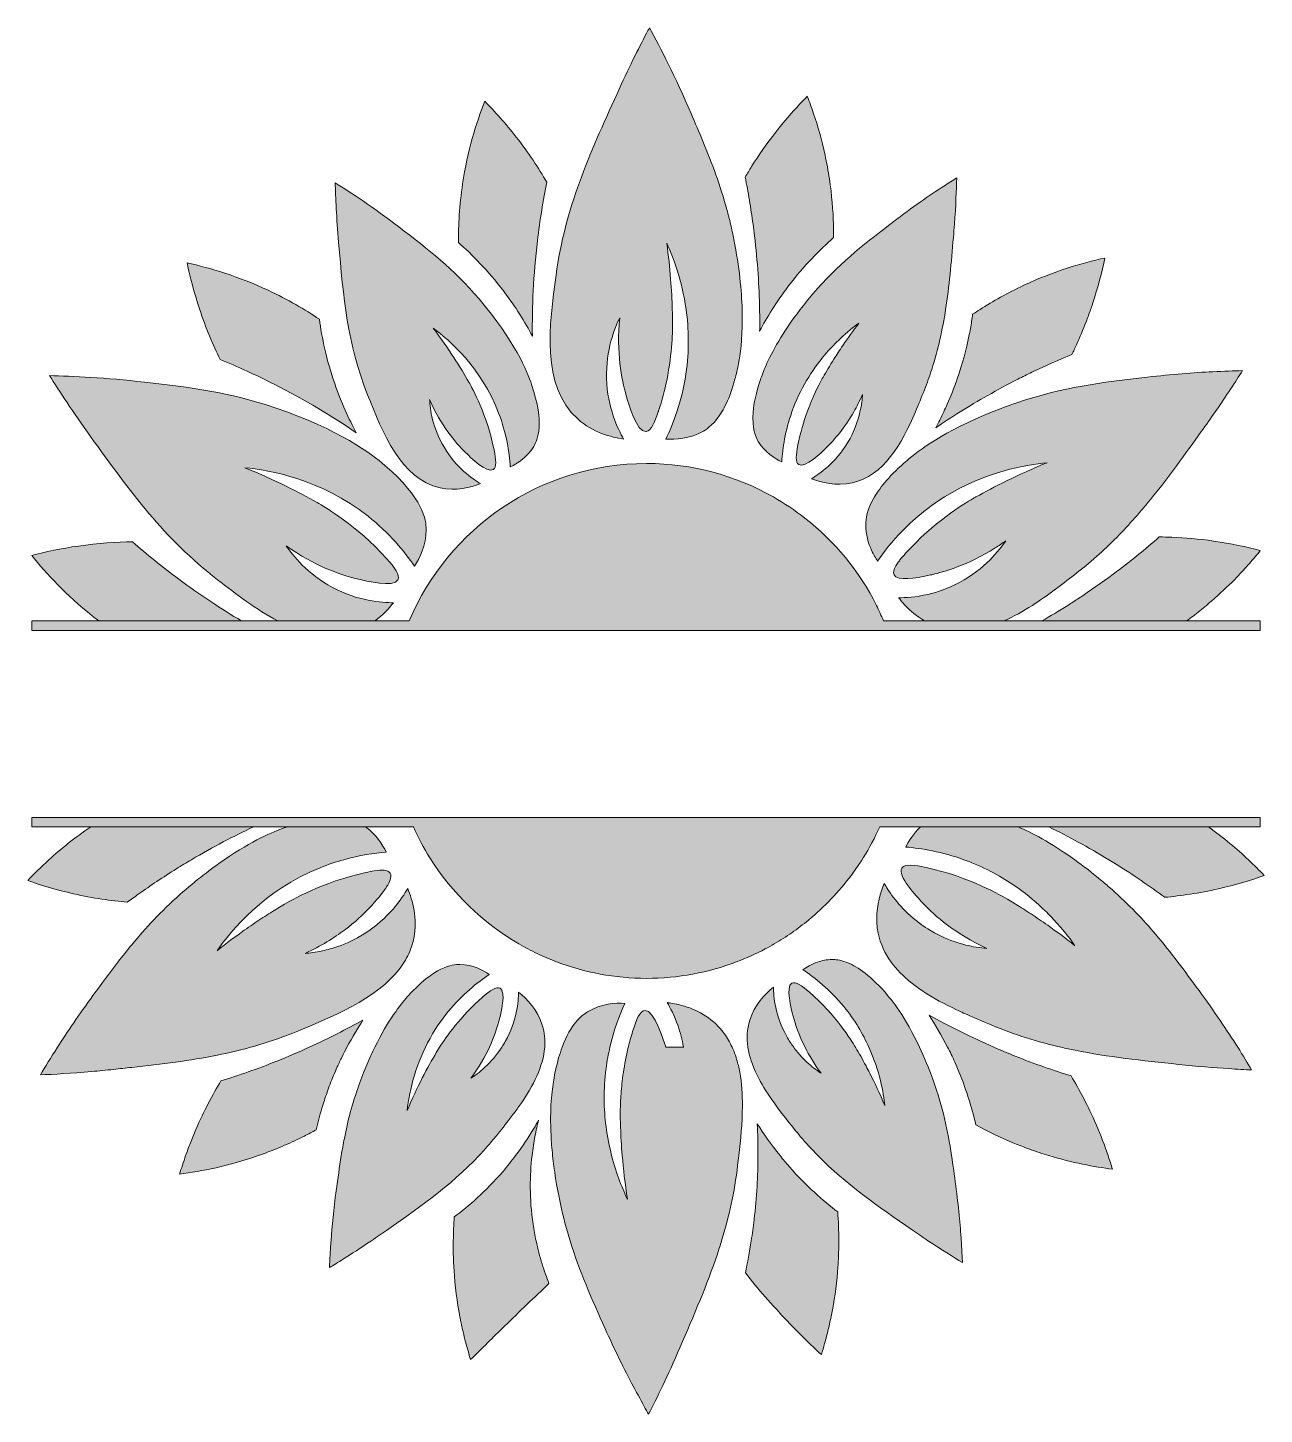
# Model space of a CAD drawing. Header units: inches. Extents: x 996 to 1180, y 290 to 497.
import ezdxf

# ---------------------------------------------------------------- set-up
doc = ezdxf.new("R2010")
doc.units = ezdxf.units.IN
doc.header["$MEASUREMENT"] = 0
doc.layers.add('Layer 1', color=7, linetype='Continuous')

# ---------------------------------------------------------------- blocks, each defined once
blk = doc.blocks.new('block 3')
at = {"layer": 'Layer 1', "true_color": 0xfcbc38}
h = blk.add_hatch(color=40, dxfattribs=at)
h.dxf.hatch_style = 2
edge = h.paths.add_edge_path()
edge.add_spline(control_points=[(1046.23, 442.13), (1048.45, 436.52), (1051.21, 429.55), (1057.04, 428.25), (1059.44, 427.72), (1061.62, 428.3), (1063.07, 428.87), (1061.88, 429.58), (1059.5, 431.22), (1057.69, 434.24), (1055.9, 437.2), (1055.56, 440.01), (1055.48, 441.41), (1057.18, 437.54), (1059.27, 435.07), (1060.79, 433.57), (1061.61, 432.77), (1064.04, 430.39), (1064.98, 430.96), (1065.51, 431.29), (1065.39, 432.45), (1065.1, 433.91), (1064.06, 439.16), (1061.89, 443.05), (1061.35, 444), (1060.11, 446.18), (1058.37, 448.97), (1056.01, 452.08), (1058.42, 450.3), (1063.18, 446.26), (1065.79, 439.41), (1066.96, 436.35), (1067.39, 433.55), (1067.53, 431.37), (1068.55, 431.85), (1070.05, 432.76), (1071.02, 434.42), (1071.6, 435.42), (1072.66, 437.84), (1070.71, 443.64), (1070.05, 445.6), (1068.22, 450.16), (1062.88, 456.42), (1059, 460.97), (1055.39, 463.73), (1050.88, 467.18), (1047.09, 470.09), (1043.77, 472.27), (1041.41, 473.74), (1041.47, 471.59), (1041.59, 468.53), (1041.91, 464.87), (1042.62, 456.66), (1043.21, 449.76), (1046.23, 442.13)], knot_values=[0, 0, 0, 0, 1, 1, 1, 2, 2, 2, 3, 3, 3, 4, 4, 4, 5, 5, 5, 6, 6, 6, 7, 7, 7, 8, 8, 8, 9, 9, 9, 10, 10, 10, 11, 11, 11, 12, 12, 12, 13, 13, 13, 14, 14, 14, 15, 15, 15, 16, 16, 16, 17, 17, 17, 18, 18, 18, 18], degree=3, periodic=1)
h = blk.add_hatch(color=40, dxfattribs=at)
h.dxf.hatch_style = 2
edge = h.paths.add_edge_path()
edge.add_spline(control_points=[(1108.02, 432.12), (1108.15, 434.15), (1108.54, 436.75), (1109.55, 439.58), (1109.62, 439.77), (1109.68, 439.96), (1109.75, 440.15), (1111.06, 443.58), (1112.91, 446.3), (1114.72, 448.39), (1115.41, 449.17), (1116.08, 449.87), (1116.73, 450.48), (1117.8, 451.49), (1118.79, 452.27), (1119.54, 452.82), (1118.66, 451.66), (1117.86, 450.54), (1117.14, 449.47), (1116.66, 448.77), (1116.22, 448.09), (1115.81, 447.44), (1115.2, 446.46), (1114.66, 445.56), (1114.2, 444.75), (1113.93, 444.28), (1113.28, 443.11), (1112.56, 441.43), (1112.32, 440.87), (1112.07, 440.25), (1111.83, 439.58), (1111.31, 438.15), (1110.81, 436.48), (1110.45, 434.65), (1110.16, 433.19), (1110.04, 432.03), (1110.57, 431.71), (1111.51, 431.13), (1113.94, 433.51), (1114.76, 434.32), (1115.91, 435.45), (1117.39, 437.15), (1118.78, 439.58), (1119.22, 440.36), (1119.66, 441.21), (1120.07, 442.15), (1120.04, 441.54), (1119.94, 440.64), (1119.7, 439.58), (1119.4, 438.24), (1118.86, 436.64), (1117.86, 434.98), (1116.04, 431.96), (1113.67, 430.33), (1112.47, 429.61), (1113.93, 429.04), (1116.11, 428.46), (1118.51, 428.99), (1123.24, 430.05), (1125.94, 434.82), (1127.98, 439.58), (1128.46, 440.69), (1128.9, 441.81), (1129.32, 442.87), (1129.72, 443.89), (1130.08, 444.91), (1130.41, 445.91), (1131.38, 448.92), (1132.01, 451.86), (1132.48, 454.86), (1133.01, 458.3), (1133.31, 461.82), (1133.64, 465.61), (1133.7, 466.28), (1133.75, 466.93), (1133.8, 467.56), (1134, 470.36), (1134.09, 472.73), (1134.14, 474.49), (1133.55, 474.12), (1132.9, 473.7), (1132.19, 473.25), (1130.09, 471.88), (1127.51, 470.1), (1124.67, 467.93), (1124.5, 467.8), (1124.35, 467.68), (1124.18, 467.56), (1119.9, 464.28), (1116.4, 461.54), (1112.67, 457.17), (1111.99, 456.37), (1111.37, 455.6), (1110.8, 454.86), (1108.11, 451.37), (1106.58, 448.54), (1105.69, 446.55), (1105.29, 445.65), (1105.02, 444.92), (1104.84, 444.39), (1104.18, 442.42), (1103.87, 440.85), (1103.76, 439.58), (1103.56, 437.11), (1104.15, 435.82), (1104.53, 435.16), (1105.5, 433.5), (1107, 432.6), (1108.02, 432.12)], knot_values=[0, 0, 0, 0, 1, 1, 1, 2, 2, 2, 3, 3, 3, 4, 4, 4, 5, 5, 5, 6, 6, 6, 7, 7, 7, 8, 8, 8, 9, 9, 9, 10, 10, 10, 11, 11, 11, 12, 12, 12, 13, 13, 13, 14, 14, 14, 15, 15, 15, 16, 16, 16, 17, 17, 17, 18, 18, 18, 19, 19, 19, 20, 20, 20, 21, 21, 21, 22, 22, 22, 23, 23, 23, 24, 24, 24, 25, 25, 25, 26, 26, 26, 27, 27, 27, 28, 28, 28, 29, 29, 29, 30, 30, 30, 31, 31, 31, 32, 32, 32, 33, 33, 33, 34, 34, 34, 35, 35, 35, 36, 36, 36, 36], degree=3, periodic=1)
h = blk.add_hatch(color=40, dxfattribs=at)
h.dxf.hatch_style = 2
edge = h.paths.add_edge_path()
edge.add_spline(control_points=[(1134.87, 315.06), (1134.86, 315.35), (1134.84, 315.65), (1134.82, 315.95), (1134.66, 318.28), (1134.41, 321.05), (1133.99, 324.15), (1133.78, 325.72), (1133.58, 327.2), (1133.36, 328.64), (1132.78, 332.38), (1132.06, 335.86), (1130.6, 339.91), (1129.94, 341.76), (1129.26, 343.38), (1128.59, 344.81), (1126.45, 349.35), (1124.44, 351.87), (1123.39, 353.05), (1120.96, 355.79), (1119.04, 356.98), (1117.64, 357.5), (1117.17, 357.67), (1116.76, 357.77), (1116.41, 357.83), (1116.06, 357.88), (1115.77, 357.89), (1115.54, 357.89), (1114.73, 357.88), (1114, 357.73), (1113.34, 357.5), (1112.44, 357.19), (1111.7, 356.75), (1111.16, 356.38), (1112.98, 355.18), (1115.2, 353.42), (1117.28, 350.88), (1118.94, 348.86), (1120.14, 346.78), (1121.03, 344.81), (1121.84, 343.02), (1122.38, 341.33), (1122.75, 339.83), (1123.12, 338.34), (1123.31, 337.06), (1123.42, 336.1), (1122.66, 337.89), (1121.89, 339.52), (1121.15, 340.96), (1120.96, 341.32), (1120.78, 341.67), (1120.6, 342.01), (1120.06, 343.03), (1119.54, 343.94), (1119.06, 344.74), (1119.05, 344.76), (1119.04, 344.79), (1119.02, 344.81), (1118.41, 345.84), (1116.13, 349.57), (1112.16, 353.01), (1111.03, 353.98), (1110.09, 354.66), (1109.54, 354.36), (1108.57, 353.83), (1109.44, 350.55), (1109.73, 349.44), (1110.05, 348.2), (1110.59, 346.61), (1111.5, 344.81), (1112.11, 343.6), (1112.89, 342.3), (1113.89, 340.93), (1113.42, 341.24), (1112.78, 341.7), (1112.06, 342.34), (1111.7, 342.66), (1111.33, 343.02), (1110.95, 343.43), (1110.57, 343.84), (1110.18, 344.3), (1109.81, 344.81), (1109.45, 345.3), (1109.1, 345.82), (1108.77, 346.41), (1107.05, 349.49), (1106.8, 352.36), (1106.78, 353.75), (1105.56, 352.77), (1103.97, 351.16), (1103.25, 348.82), (1102.83, 347.48), (1102.79, 346.14), (1102.98, 344.81), (1103.39, 342.07), (1104.87, 339.38), (1106.63, 336.86), (1107.69, 335.35), (1108.85, 333.9), (1109.93, 332.55), (1110.21, 332.2), (1110.5, 331.85), (1110.78, 331.51), (1111.64, 330.5), (1112.52, 329.55), (1113.41, 328.64), (1113.41, 328.64), (1113.41, 328.64), (1113.41, 328.64), (1117.63, 324.37), (1122.25, 321.17), (1127.53, 317.51), (1128.33, 316.96), (1129.1, 316.44), (1129.84, 315.95), (1131.87, 314.6), (1133.64, 313.5), (1134.99, 312.68), (1134.96, 313.39), (1134.92, 314.19), (1134.87, 315.06)], knot_values=[0, 0, 0, 0, 1, 1, 1, 2, 2, 2, 3, 3, 3, 4, 4, 4, 5, 5, 5, 6, 6, 6, 7, 7, 7, 8, 8, 8, 9, 9, 9, 10, 10, 10, 11, 11, 11, 12, 12, 12, 13, 13, 13, 14, 14, 14, 15, 15, 15, 16, 16, 16, 17, 17, 17, 18, 18, 18, 19, 19, 19, 20, 20, 20, 21, 21, 21, 22, 22, 22, 23, 23, 23, 24, 24, 24, 25, 25, 25, 26, 26, 26, 27, 27, 27, 28, 28, 28, 29, 29, 29, 30, 30, 30, 31, 31, 31, 32, 32, 32, 33, 33, 33, 34, 34, 34, 35, 35, 35, 36, 36, 36, 37, 37, 37, 38, 38, 38, 39, 39, 39, 40, 40, 40, 40], degree=3, periodic=1)
h = blk.add_hatch(color=40, dxfattribs=at)
h.dxf.hatch_style = 2
edge = h.paths.add_edge_path()
edge.add_spline(control_points=[(1068.77, 353.01), (1068.75, 351.61), (1068.5, 348.74), (1066.78, 345.67), (1066.61, 345.37), (1066.43, 345.08), (1066.25, 344.81), (1064.64, 342.32), (1062.71, 340.87), (1061.66, 340.19), (1062.87, 341.84), (1063.76, 343.4), (1064.41, 344.81), (1065.1, 346.3), (1065.54, 347.63), (1065.82, 348.69), (1066.11, 349.8), (1066.97, 353.09), (1066.01, 353.62), (1065.46, 353.92), (1064.51, 353.24), (1063.39, 352.27), (1060.1, 349.41), (1057.96, 346.36), (1056.98, 344.81), (1056.76, 344.45), (1056.59, 344.18), (1056.49, 344), (1055.21, 341.85), (1053.65, 338.95), (1052.13, 335.35), (1052.16, 335.61), (1052.19, 335.89), (1052.24, 336.19), (1052.37, 337.09), (1052.56, 338.18), (1052.88, 339.4), (1053.3, 341.03), (1053.92, 342.88), (1054.86, 344.81), (1055.71, 346.56), (1056.82, 348.37), (1058.27, 350.14), (1060.35, 352.67), (1062.57, 354.44), (1064.39, 355.64), (1063.46, 356.28), (1061.93, 357.13), (1060.01, 357.15), (1058.86, 357.16), (1056.22, 356.88), (1052.16, 352.3), (1051.17, 351.19), (1049.32, 348.89), (1047.32, 344.81), (1046.93, 344.01), (1046.53, 343.14), (1046.13, 342.2), (1045.93, 341.73), (1045.74, 341.25), (1045.54, 340.74), (1045.34, 340.23), (1045.14, 339.71), (1044.95, 339.16), (1044.44, 337.75), (1044.02, 336.4), (1043.66, 335.08), (1043.31, 333.77), (1043.02, 332.49), (1042.77, 331.21), (1042.6, 330.36), (1042.45, 329.51), (1042.31, 328.64), (1042.04, 326.97), (1041.8, 325.25), (1041.55, 323.41), (1041.18, 320.63), (1040.94, 318.12), (1040.78, 315.95), (1040.73, 315.19), (1040.68, 314.47), (1040.65, 313.8), (1040.61, 313.13), (1040.58, 312.51), (1040.56, 311.94), (1041.16, 312.3), (1041.83, 312.71), (1042.58, 313.18), (1043.82, 313.96), (1045.25, 314.89), (1046.82, 315.95), (1047.21, 316.21), (1047.61, 316.49), (1048.02, 316.77), (1053.6, 320.63), (1058.45, 323.99), (1062.86, 328.64), (1063.33, 329.14), (1063.79, 329.65), (1064.25, 330.17), (1064.71, 330.7), (1065.17, 331.24), (1065.62, 331.81), (1065.81, 332.05), (1066, 332.29), (1066.2, 332.53), (1066.97, 333.51), (1067.77, 334.53), (1068.53, 335.58), (1068.72, 335.84), (1068.91, 336.11), (1069.1, 336.38), (1070.02, 337.71), (1070.85, 339.1), (1071.49, 340.51), (1072.12, 341.92), (1072.55, 343.36), (1072.66, 344.81), (1072.74, 345.9), (1072.64, 346.99), (1072.3, 348.08), (1071.58, 350.42), (1069.99, 352.03), (1068.77, 353.01)], knot_values=[0, 0, 0, 0, 1, 1, 1, 2, 2, 2, 3, 3, 3, 4, 4, 4, 5, 5, 5, 6, 6, 6, 7, 7, 7, 8, 8, 8, 9, 9, 9, 10, 10, 10, 11, 11, 11, 12, 12, 12, 13, 13, 13, 14, 14, 14, 15, 15, 15, 16, 16, 16, 17, 17, 17, 18, 18, 18, 19, 19, 19, 20, 20, 20, 21, 21, 21, 22, 22, 22, 23, 23, 23, 24, 24, 24, 25, 25, 25, 26, 26, 26, 27, 27, 27, 28, 28, 28, 29, 29, 29, 30, 30, 30, 31, 31, 31, 32, 32, 32, 33, 33, 33, 34, 34, 34, 35, 35, 35, 36, 36, 36, 37, 37, 37, 38, 38, 38, 39, 39, 39, 40, 40, 40, 41, 41, 41, 41], degree=3, periodic=1)
at = {"layer": 'Layer 1', "lineweight": 0}
for points, knots in [([(1046.23, 442.13), (1048.45, 436.52), (1051.21, 429.55), (1057.04, 428.25), (1059.44, 427.72), (1061.62, 428.3), (1063.07, 428.87), (1061.88, 429.58), (1059.5, 431.22), (1057.69, 434.24), (1055.9, 437.2), (1055.56, 440.01), (1055.48, 441.41), (1057.18, 437.54), (1059.27, 435.07), (1060.79, 433.57), (1061.61, 432.77), (1064.04, 430.39), (1064.98, 430.96), (1065.51, 431.29), (1065.39, 432.45), (1065.1, 433.91), (1064.06, 439.16), (1061.89, 443.05), (1061.35, 444), (1060.11, 446.18), (1058.37, 448.97), (1056.01, 452.08), (1058.42, 450.3), (1063.18, 446.26), (1065.79, 439.41), (1066.96, 436.35), (1067.39, 433.55), (1067.53, 431.37), (1068.55, 431.85), (1070.05, 432.76), (1071.02, 434.42), (1071.6, 435.42), (1072.66, 437.84), (1070.71, 443.64), (1070.05, 445.6), (1068.22, 450.16), (1062.88, 456.42), (1059, 460.97), (1055.39, 463.73), (1050.88, 467.18), (1047.09, 470.09), (1043.77, 472.27), (1041.41, 473.74), (1041.47, 471.59), (1041.59, 468.53), (1041.91, 464.87), (1042.62, 456.66), (1043.21, 449.76), (1046.23, 442.13)], [0, 0, 0, 0, 1, 1, 1, 2, 2, 2, 3, 3, 3, 4, 4, 4, 5, 5, 5, 6, 6, 6, 7, 7, 7, 8, 8, 8, 9, 9, 9, 10, 10, 10, 11, 11, 11, 12, 12, 12, 13, 13, 13, 14, 14, 14, 15, 15, 15, 16, 16, 16, 17, 17, 17, 18, 18, 18, 18]), ([(1108.02, 432.12), (1108.15, 434.15), (1108.54, 436.75), (1109.55, 439.58), (1109.62, 439.77), (1109.68, 439.96), (1109.75, 440.15), (1111.06, 443.58), (1112.91, 446.3), (1114.72, 448.39), (1115.41, 449.17), (1116.08, 449.87), (1116.73, 450.48), (1117.8, 451.49), (1118.79, 452.27), (1119.54, 452.82), (1118.66, 451.66), (1117.86, 450.54), (1117.14, 449.47), (1116.66, 448.77), (1116.22, 448.09), (1115.81, 447.44), (1115.2, 446.46), (1114.66, 445.56), (1114.2, 444.75), (1113.93, 444.28), (1113.28, 443.11), (1112.56, 441.43), (1112.32, 440.87), (1112.07, 440.25), (1111.83, 439.58), (1111.31, 438.15), (1110.81, 436.48), (1110.45, 434.65), (1110.16, 433.19), (1110.04, 432.03), (1110.57, 431.71), (1111.51, 431.13), (1113.94, 433.51), (1114.76, 434.32), (1115.91, 435.45), (1117.39, 437.15), (1118.78, 439.58), (1119.22, 440.36), (1119.66, 441.21), (1120.07, 442.15), (1120.04, 441.54), (1119.94, 440.64), (1119.7, 439.58), (1119.4, 438.24), (1118.86, 436.64), (1117.86, 434.98), (1116.04, 431.96), (1113.67, 430.33), (1112.47, 429.61), (1113.93, 429.04), (1116.11, 428.46), (1118.51, 428.99), (1123.24, 430.05), (1125.94, 434.82), (1127.98, 439.58), (1128.46, 440.69), (1128.9, 441.81), (1129.32, 442.87), (1129.72, 443.89), (1130.08, 444.91), (1130.41, 445.91), (1131.38, 448.92), (1132.01, 451.86), (1132.48, 454.86), (1133.01, 458.3), (1133.31, 461.82), (1133.64, 465.61), (1133.7, 466.28), (1133.75, 466.93), (1133.8, 467.56), (1134, 470.36), (1134.09, 472.73), (1134.14, 474.49), (1133.55, 474.12), (1132.9, 473.7), (1132.19, 473.25), (1130.09, 471.88), (1127.51, 470.1), (1124.67, 467.93), (1124.5, 467.8), (1124.35, 467.68), (1124.18, 467.56), (1119.9, 464.28), (1116.4, 461.54), (1112.67, 457.17), (1111.99, 456.37), (1111.37, 455.6), (1110.8, 454.86), (1108.11, 451.37), (1106.58, 448.54), (1105.69, 446.55), (1105.29, 445.65), (1105.02, 444.92), (1104.84, 444.39), (1104.18, 442.42), (1103.87, 440.85), (1103.76, 439.58), (1103.56, 437.11), (1104.15, 435.82), (1104.53, 435.16), (1105.5, 433.5), (1107, 432.6), (1108.02, 432.12)], [0, 0, 0, 0, 1, 1, 1, 2, 2, 2, 3, 3, 3, 4, 4, 4, 5, 5, 5, 6, 6, 6, 7, 7, 7, 8, 8, 8, 9, 9, 9, 10, 10, 10, 11, 11, 11, 12, 12, 12, 13, 13, 13, 14, 14, 14, 15, 15, 15, 16, 16, 16, 17, 17, 17, 18, 18, 18, 19, 19, 19, 20, 20, 20, 21, 21, 21, 22, 22, 22, 23, 23, 23, 24, 24, 24, 25, 25, 25, 26, 26, 26, 27, 27, 27, 28, 28, 28, 29, 29, 29, 30, 30, 30, 31, 31, 31, 32, 32, 32, 33, 33, 33, 34, 34, 34, 35, 35, 35, 36, 36, 36, 36]), ([(1134.87, 315.06), (1134.86, 315.35), (1134.84, 315.65), (1134.82, 315.95), (1134.66, 318.28), (1134.41, 321.05), (1133.99, 324.15), (1133.78, 325.72), (1133.58, 327.2), (1133.36, 328.64), (1132.78, 332.38), (1132.06, 335.86), (1130.6, 339.91), (1129.94, 341.76), (1129.26, 343.38), (1128.59, 344.81), (1126.45, 349.35), (1124.44, 351.87), (1123.39, 353.05), (1120.96, 355.79), (1119.04, 356.98), (1117.64, 357.5), (1117.17, 357.67), (1116.76, 357.77), (1116.41, 357.83), (1116.06, 357.88), (1115.77, 357.89), (1115.54, 357.89), (1114.73, 357.88), (1114, 357.73), (1113.34, 357.5), (1112.44, 357.19), (1111.7, 356.75), (1111.16, 356.38), (1112.98, 355.18), (1115.2, 353.42), (1117.28, 350.88), (1118.94, 348.86), (1120.14, 346.78), (1121.03, 344.81), (1121.84, 343.02), (1122.38, 341.33), (1122.75, 339.83), (1123.12, 338.34), (1123.31, 337.06), (1123.42, 336.1), (1122.66, 337.89), (1121.89, 339.52), (1121.15, 340.96), (1120.96, 341.32), (1120.78, 341.67), (1120.6, 342.01), (1120.06, 343.03), (1119.54, 343.94), (1119.06, 344.74), (1119.05, 344.76), (1119.04, 344.79), (1119.02, 344.81), (1118.41, 345.84), (1116.13, 349.57), (1112.16, 353.01), (1111.03, 353.98), (1110.09, 354.66), (1109.54, 354.36), (1108.57, 353.83), (1109.44, 350.55), (1109.73, 349.44), (1110.05, 348.2), (1110.59, 346.61), (1111.5, 344.81), (1112.11, 343.6), (1112.89, 342.3), (1113.89, 340.93), (1113.42, 341.24), (1112.78, 341.7), (1112.06, 342.34), (1111.7, 342.66), (1111.33, 343.02), (1110.95, 343.43), (1110.57, 343.84), (1110.18, 344.3), (1109.81, 344.81), (1109.45, 345.3), (1109.1, 345.82), (1108.77, 346.41), (1107.05, 349.49), (1106.8, 352.36), (1106.78, 353.75), (1105.56, 352.77), (1103.97, 351.16), (1103.25, 348.82), (1102.83, 347.48), (1102.79, 346.14), (1102.98, 344.81), (1103.39, 342.07), (1104.87, 339.38), (1106.63, 336.86), (1107.69, 335.35), (1108.85, 333.9), (1109.93, 332.55), (1110.21, 332.2), (1110.5, 331.85), (1110.78, 331.51), (1111.64, 330.5), (1112.52, 329.55), (1113.41, 328.64), (1113.41, 328.64), (1113.41, 328.64), (1113.41, 328.64), (1117.63, 324.37), (1122.25, 321.17), (1127.53, 317.51), (1128.33, 316.96), (1129.1, 316.44), (1129.84, 315.95), (1131.87, 314.6), (1133.64, 313.5), (1134.99, 312.68), (1134.96, 313.39), (1134.92, 314.19), (1134.87, 315.06)], [0, 0, 0, 0, 1, 1, 1, 2, 2, 2, 3, 3, 3, 4, 4, 4, 5, 5, 5, 6, 6, 6, 7, 7, 7, 8, 8, 8, 9, 9, 9, 10, 10, 10, 11, 11, 11, 12, 12, 12, 13, 13, 13, 14, 14, 14, 15, 15, 15, 16, 16, 16, 17, 17, 17, 18, 18, 18, 19, 19, 19, 20, 20, 20, 21, 21, 21, 22, 22, 22, 23, 23, 23, 24, 24, 24, 25, 25, 25, 26, 26, 26, 27, 27, 27, 28, 28, 28, 29, 29, 29, 30, 30, 30, 31, 31, 31, 32, 32, 32, 33, 33, 33, 34, 34, 34, 35, 35, 35, 36, 36, 36, 37, 37, 37, 38, 38, 38, 39, 39, 39, 40, 40, 40, 40]), ([(1068.77, 353.01), (1068.75, 351.61), (1068.5, 348.74), (1066.78, 345.67), (1066.61, 345.37), (1066.43, 345.08), (1066.25, 344.81), (1064.64, 342.32), (1062.71, 340.87), (1061.66, 340.19), (1062.87, 341.84), (1063.76, 343.4), (1064.41, 344.81), (1065.1, 346.3), (1065.54, 347.63), (1065.82, 348.69), (1066.11, 349.8), (1066.97, 353.09), (1066.01, 353.62), (1065.46, 353.92), (1064.51, 353.24), (1063.39, 352.27), (1060.1, 349.41), (1057.96, 346.36), (1056.98, 344.81), (1056.76, 344.45), (1056.59, 344.18), (1056.49, 344), (1055.21, 341.85), (1053.65, 338.95), (1052.13, 335.35), (1052.16, 335.61), (1052.19, 335.89), (1052.24, 336.19), (1052.37, 337.09), (1052.56, 338.18), (1052.88, 339.4), (1053.3, 341.03), (1053.92, 342.88), (1054.86, 344.81), (1055.71, 346.56), (1056.82, 348.37), (1058.27, 350.14), (1060.35, 352.67), (1062.57, 354.44), (1064.39, 355.64), (1063.46, 356.28), (1061.93, 357.13), (1060.01, 357.15), (1058.86, 357.16), (1056.22, 356.88), (1052.16, 352.3), (1051.17, 351.19), (1049.32, 348.89), (1047.32, 344.81), (1046.93, 344.01), (1046.53, 343.14), (1046.13, 342.2), (1045.93, 341.73), (1045.74, 341.25), (1045.54, 340.74), (1045.34, 340.23), (1045.14, 339.71), (1044.95, 339.16), (1044.44, 337.75), (1044.02, 336.4), (1043.66, 335.08), (1043.31, 333.77), (1043.02, 332.49), (1042.77, 331.21), (1042.6, 330.36), (1042.45, 329.51), (1042.31, 328.64), (1042.04, 326.97), (1041.8, 325.25), (1041.55, 323.41), (1041.18, 320.63), (1040.94, 318.12), (1040.78, 315.95), (1040.73, 315.19), (1040.68, 314.47), (1040.65, 313.8), (1040.61, 313.13), (1040.58, 312.51), (1040.56, 311.94), (1041.16, 312.3), (1041.83, 312.71), (1042.58, 313.18), (1043.82, 313.96), (1045.25, 314.89), (1046.82, 315.95), (1047.21, 316.21), (1047.61, 316.49), (1048.02, 316.77), (1053.6, 320.63), (1058.45, 323.99), (1062.86, 328.64), (1063.33, 329.14), (1063.79, 329.65), (1064.25, 330.17), (1064.71, 330.7), (1065.17, 331.24), (1065.62, 331.81), (1065.81, 332.05), (1066, 332.29), (1066.2, 332.53), (1066.97, 333.51), (1067.77, 334.53), (1068.53, 335.58), (1068.72, 335.84), (1068.91, 336.11), (1069.1, 336.38), (1070.02, 337.71), (1070.85, 339.1), (1071.49, 340.51), (1072.12, 341.92), (1072.55, 343.36), (1072.66, 344.81), (1072.74, 345.9), (1072.64, 346.99), (1072.3, 348.08), (1071.58, 350.42), (1069.99, 352.03), (1068.77, 353.01)], [0, 0, 0, 0, 1, 1, 1, 2, 2, 2, 3, 3, 3, 4, 4, 4, 5, 5, 5, 6, 6, 6, 7, 7, 7, 8, 8, 8, 9, 9, 9, 10, 10, 10, 11, 11, 11, 12, 12, 12, 13, 13, 13, 14, 14, 14, 15, 15, 15, 16, 16, 16, 17, 17, 17, 18, 18, 18, 19, 19, 19, 20, 20, 20, 21, 21, 21, 22, 22, 22, 23, 23, 23, 24, 24, 24, 25, 25, 25, 26, 26, 26, 27, 27, 27, 28, 28, 28, 29, 29, 29, 30, 30, 30, 31, 31, 31, 32, 32, 32, 33, 33, 33, 34, 34, 34, 35, 35, 35, 36, 36, 36, 37, 37, 37, 38, 38, 38, 39, 39, 39, 40, 40, 40, 41, 41, 41, 41])]:
    blk.add_open_spline(points, degree=3, knots=knots, dxfattribs=at)
blk = doc.blocks.new('block 4')
at = {"layer": 'Layer 1', "true_color": 0x965f44}
h = blk.add_hatch(color=25, dxfattribs=at)
h.dxf.hatch_style = 2
edge = h.paths.add_edge_path()
edge.add_spline(control_points=[(1103.75, 467.56), (1103.83, 466.99), (1103.9, 466.42), (1103.97, 465.85), (1104.43, 461.95), (1104.66, 458.27), (1104.72, 454.86), (1104.73, 454.31), (1104.74, 453.76), (1104.74, 453.23), (1104.74, 452.69), (1104.74, 452.16), (1104.73, 451.63), (1104.73, 451.63), (1104.73, 451.63), (1104.73, 451.63), (1105.28, 452.65), (1105.9, 453.73), (1106.61, 454.86), (1107.33, 455.99), (1108.14, 457.16), (1109.05, 458.36), (1111.35, 461.39), (1113.71, 463.77), (1115.77, 465.59), (1115.77, 466.22), (1115.77, 466.88), (1115.75, 467.56), (1115.68, 469.63), (1115.5, 471.91), (1115.14, 474.35), (1114.95, 475.57), (1114.73, 476.75), (1114.49, 477.88), (1114, 480.14), (1113.41, 482.2), (1112.79, 484.05), (1112.48, 484.97), (1112.16, 485.84), (1111.84, 486.65), (1111.46, 486.27), (1111.08, 485.88), (1110.7, 485.47), (1109.54, 484.24), (1108.34, 482.86), (1107.14, 481.32), (1105.75, 479.55), (1104.56, 477.82), (1103.54, 476.19), (1103.2, 475.65), (1102.88, 475.12), (1102.57, 474.6), (1102.8, 473.49), (1103.01, 472.35), (1103.2, 471.17), (1103.4, 470), (1103.58, 468.79), (1103.75, 467.56)], knot_values=[0, 0, 0, 0, 1, 1, 1, 2, 2, 2, 3, 3, 3, 4, 4, 4, 5, 5, 5, 6, 6, 6, 7, 7, 7, 8, 8, 8, 9, 9, 9, 10, 10, 10, 11, 11, 11, 12, 12, 12, 13, 13, 13, 14, 14, 14, 15, 15, 15, 16, 16, 16, 17, 17, 17, 18, 18, 18, 19, 19, 19, 19], degree=3, periodic=1)
h = blk.add_hatch(color=25, dxfattribs=at)
h.dxf.hatch_style = 2
edge = h.paths.add_edge_path()
edge.add_spline(control_points=[(1066.5, 457.62), (1068.32, 455.23), (1069.73, 452.93), (1070.82, 450.89), (1070.77, 455.17), (1070.97, 459.94), (1071.58, 465.1), (1071.95, 468.21), (1072.43, 471.14), (1072.97, 473.86), (1071.76, 475.93), (1070.26, 478.21), (1068.41, 480.58), (1066.81, 482.63), (1065.21, 484.4), (1063.71, 485.91), (1062.44, 482.65), (1061.15, 478.51), (1060.41, 473.6), (1059.93, 470.37), (1059.77, 467.42), (1059.78, 464.85), (1061.84, 463.03), (1064.2, 460.64), (1066.5, 457.62)], knot_values=[0, 0, 0, 0, 1, 1, 1, 2, 2, 2, 3, 3, 3, 4, 4, 4, 5, 5, 5, 6, 6, 6, 7, 7, 7, 8, 8, 8, 8], degree=3, periodic=1)
h = blk.add_hatch(color=25, dxfattribs=at)
h.dxf.hatch_style = 2
edge = h.paths.add_edge_path()
edge.add_spline(control_points=[(1024.23, 447.4), (1026.79, 446.35), (1029.49, 445.13), (1032.29, 443.71), (1036.92, 441.36), (1041, 438.88), (1044.54, 436.47), (1043.45, 438.51), (1042.31, 440.95), (1041.33, 443.79), (1040.09, 447.39), (1039.41, 450.67), (1039.04, 453.39), (1036.9, 454.83), (1034.36, 456.33), (1031.4, 457.72), (1026.9, 459.82), (1022.74, 461.05), (1019.32, 461.79), (1019.75, 459.7), (1020.34, 457.39), (1021.16, 454.93), (1022.1, 452.07), (1023.17, 449.56), (1024.23, 447.4)], knot_values=[0, 0, 0, 0, 1, 1, 1, 2, 2, 2, 3, 3, 3, 4, 4, 4, 5, 5, 5, 6, 6, 6, 7, 7, 7, 8, 8, 8, 8], degree=3, periodic=1)
h = blk.add_hatch(color=25, dxfattribs=at)
h.dxf.hatch_style = 2
edge = h.paths.add_edge_path()
edge.add_spline(control_points=[(1143.26, 444.45), (1143.96, 444.81), (1144.65, 445.15), (1145.34, 445.48), (1147.4, 446.47), (1149.4, 447.35), (1151.32, 448.14), (1151.56, 448.63), (1151.8, 449.14), (1152.04, 449.66), (1152.51, 450.71), (1152.98, 451.83), (1153.44, 453.02), (1153.66, 453.62), (1153.89, 454.23), (1154.11, 454.86), (1154.2, 455.13), (1154.3, 455.39), (1154.39, 455.67), (1155.21, 458.13), (1155.8, 460.44), (1156.23, 462.53), (1152.81, 461.79), (1148.65, 460.56), (1144.15, 458.46), (1141.69, 457.31), (1139.52, 456.07), (1137.63, 454.86), (1137.25, 454.62), (1136.87, 454.38), (1136.51, 454.14), (1136.47, 453.8), (1136.42, 453.45), (1136.36, 453.09), (1136.25, 452.37), (1136.11, 451.63), (1135.95, 450.85), (1135.55, 448.91), (1135, 446.78), (1134.22, 444.53), (1133.75, 443.17), (1133.24, 441.9), (1132.72, 440.73), (1132.54, 440.34), (1132.37, 439.95), (1132.19, 439.58), (1131.8, 438.75), (1131.4, 437.95), (1131.01, 437.22), (1132.16, 438), (1133.37, 438.79), (1134.64, 439.58), (1137.27, 441.22), (1140.14, 442.87), (1143.26, 444.45)], knot_values=[0, 0, 0, 0, 1, 1, 1, 2, 2, 2, 3, 3, 3, 4, 4, 4, 5, 5, 5, 6, 6, 6, 7, 7, 7, 8, 8, 8, 9, 9, 9, 10, 10, 10, 11, 11, 11, 12, 12, 12, 13, 13, 13, 14, 14, 14, 15, 15, 15, 16, 16, 16, 17, 17, 17, 18, 18, 18, 18], degree=3, periodic=1)
h = blk.add_hatch(color=25, dxfattribs=at)
h.dxf.hatch_style = 2
edge = h.paths.add_edge_path()
edge.add_spline(control_points=[(1005.15, 409.16), (1005.49, 408.89), (1005.83, 408.65), (1006.16, 408.4), (1006.16, 408.4), (1027.42, 408.4), (1027.42, 408.4), (1024.44, 410.17), (1021.3, 412.23), (1018.08, 414.62), (1015.57, 416.49), (1013.27, 418.36), (1011.18, 420.19), (1008.78, 420.17), (1006.05, 420), (1003.08, 419.57), (1000.51, 419.2), (998.18, 418.7), (996.12, 418.15), (998.31, 415.42), (1001.27, 412.25), (1005.15, 409.16)], knot_values=[0, 0, 0, 0, 1, 1, 1, 2, 2, 2, 3, 3, 3, 4, 4, 4, 5, 5, 5, 6, 6, 6, 7, 7, 7, 7], degree=3, periodic=1)
h = blk.add_hatch(color=25, dxfattribs=at)
h.dxf.hatch_style = 2
edge = h.paths.add_edge_path()
edge.add_spline(control_points=[(1150.71, 410.72), (1149.39, 409.89), (1148.11, 409.13), (1146.85, 408.4), (1146.85, 408.4), (1168.4, 408.4), (1168.4, 408.4), (1169.06, 408.87), (1169.72, 409.37), (1170.4, 409.91), (1170.74, 410.18), (1171.06, 410.45), (1171.39, 410.72), (1171.82, 411.08), (1172.23, 411.43), (1172.63, 411.78), (1173.83, 412.84), (1174.93, 413.9), (1175.94, 414.93), (1176.27, 415.28), (1176.59, 415.62), (1176.9, 415.96), (1177.53, 416.64), (1178.11, 417.3), (1178.65, 417.94), (1178.92, 418.27), (1179.18, 418.58), (1179.43, 418.89), (1177.37, 419.44), (1175.04, 419.94), (1172.47, 420.31), (1170.24, 420.63), (1168.15, 420.81), (1166.23, 420.88), (1165.59, 420.91), (1164.96, 420.92), (1164.36, 420.93), (1162.28, 419.1), (1159.98, 417.23), (1157.47, 415.36), (1155.74, 414.08), (1154.03, 412.89), (1152.36, 411.79), (1151.81, 411.43), (1151.25, 411.07), (1150.71, 410.72)], knot_values=[0, 0, 0, 0, 1, 1, 1, 2, 2, 2, 3, 3, 3, 4, 4, 4, 5, 5, 5, 6, 6, 6, 7, 7, 7, 8, 8, 8, 9, 9, 9, 10, 10, 10, 11, 11, 11, 12, 12, 12, 13, 13, 13, 14, 14, 14, 15, 15, 15, 15], degree=3, periodic=1)
h = blk.add_hatch(color=25, dxfattribs=at)
h.dxf.hatch_style = 2
edge = h.paths.add_edge_path()
edge.add_spline(control_points=[(1029.22, 377.67), (1029.22, 377.67), (1004.92, 377.67), (1004.92, 377.67), (1002.54, 376.05), (1000.47, 374.39), (998.7, 372.78), (997.52, 371.71), (996.46, 370.67), (995.53, 369.68), (997.54, 368.97), (999.82, 368.28), (1002.35, 367.7), (1005.28, 367.03), (1007.98, 366.65), (1010.38, 366.43), (1010.93, 366.84), (1011.5, 367.26), (1012.09, 367.67), (1013.84, 368.92), (1015.71, 370.17), (1017.71, 371.42), (1018.46, 371.89), (1019.21, 372.34), (1019.96, 372.78), (1023.18, 374.68), (1026.28, 376.29), (1029.22, 377.67)], knot_values=[0, 0, 0, 0, 1, 1, 1, 2, 2, 2, 3, 3, 3, 4, 4, 4, 5, 5, 5, 6, 6, 6, 7, 7, 7, 8, 8, 8, 9, 9, 9, 9], degree=3, periodic=1)
h = blk.add_hatch(color=25, dxfattribs=at)
h.dxf.hatch_style = 2
edge = h.paths.add_edge_path()
edge.add_spline(control_points=[(1177.65, 372.78), (1175.96, 374.37), (1173.97, 376.04), (1171.68, 377.67), (1171.68, 377.67), (1147.9, 377.67), (1147.9, 377.67), (1150.74, 376.28), (1153.74, 374.66), (1156.83, 372.78), (1157.17, 372.57), (1157.5, 372.37), (1157.84, 372.16), (1160.5, 370.5), (1162.94, 368.82), (1165.17, 367.17), (1167.57, 367.39), (1170.27, 367.78), (1173.2, 368.44), (1175.73, 369.02), (1178.01, 369.71), (1180.02, 370.43), (1179.31, 371.18), (1178.51, 371.97), (1177.65, 372.78)], knot_values=[0, 0, 0, 0, 1, 1, 1, 2, 2, 2, 3, 3, 3, 4, 4, 4, 5, 5, 5, 6, 6, 6, 7, 7, 7, 8, 8, 8, 8], degree=3, periodic=1)
h = blk.add_hatch(color=25, dxfattribs=at)
h.dxf.hatch_style = 2
edge = h.paths.add_edge_path()
edge.add_spline(control_points=[(1154.93, 333.3), (1153.73, 336.05), (1152.44, 338.46), (1151.2, 340.52), (1148.55, 341.34), (1145.75, 342.32), (1142.84, 343.48), (1141.76, 343.91), (1140.71, 344.36), (1139.67, 344.81), (1136.12, 346.36), (1132.89, 347.99), (1130, 349.6), (1130.91, 348.22), (1131.86, 346.61), (1132.78, 344.81), (1133.14, 344.1), (1133.5, 343.37), (1133.84, 342.6), (1135.01, 340), (1135.85, 337.54), (1136.45, 335.34), (1136.65, 334.61), (1136.83, 333.91), (1136.98, 333.24), (1138.67, 332.31), (1140.6, 331.36), (1142.75, 330.47), (1143.46, 330.18), (1144.21, 329.89), (1144.97, 329.61), (1145.97, 329.25), (1146.94, 328.93), (1147.89, 328.64), (1147.89, 328.64), (1147.89, 328.64), (1147.89, 328.64), (1151.41, 327.58), (1154.63, 326.97), (1157.36, 326.62), (1157.17, 327.28), (1156.95, 327.95), (1156.71, 328.64), (1156.21, 330.12), (1155.63, 331.67), (1154.93, 333.3)], knot_values=[0, 0, 0, 0, 1, 1, 1, 2, 2, 2, 3, 3, 3, 4, 4, 4, 5, 5, 5, 6, 6, 6, 7, 7, 7, 8, 8, 8, 9, 9, 9, 10, 10, 10, 11, 11, 11, 12, 12, 12, 13, 13, 13, 14, 14, 14, 15, 15, 15, 15], degree=3, periodic=1)
h = blk.add_hatch(color=25, dxfattribs=at)
h.dxf.hatch_style = 2
edge = h.paths.add_edge_path()
edge.add_spline(control_points=[(1032.71, 342.74), (1031.25, 342.16), (1029.82, 341.62), (1028.43, 341.13), (1027.04, 340.64), (1025.67, 340.19), (1024.35, 339.78), (1023.11, 337.72), (1021.82, 335.31), (1020.62, 332.55), (1020.33, 331.88), (1020.06, 331.21), (1019.8, 330.56), (1019.55, 329.91), (1019.31, 329.27), (1019.09, 328.64), (1018.76, 327.69), (1018.45, 326.76), (1018.19, 325.88), (1021.49, 326.3), (1025.52, 327.1), (1029.93, 328.64), (1029.93, 328.64), (1029.93, 328.64), (1029.93, 328.64), (1030.14, 328.72), (1030.36, 328.79), (1030.57, 328.87), (1032.88, 329.7), (1034.95, 330.63), (1036.8, 331.56), (1037.41, 331.87), (1038, 332.18), (1038.57, 332.49), (1038.8, 333.5), (1039.08, 334.58), (1039.42, 335.72), (1039.65, 336.48), (1039.9, 337.27), (1040.19, 338.08), (1040.33, 338.48), (1040.48, 338.89), (1040.64, 339.31), (1040.96, 340.14), (1041.32, 340.99), (1041.71, 341.86), (1041.94, 342.38), (1042.18, 342.89), (1042.43, 343.38), (1042.67, 343.87), (1042.92, 344.34), (1043.16, 344.81), (1043.96, 346.31), (1044.77, 347.67), (1045.55, 348.86), (1043.11, 347.5), (1040.44, 346.13), (1037.54, 344.81), (1035.99, 344.1), (1034.38, 343.41), (1032.71, 342.74)], knot_values=[0, 0, 0, 0, 1, 1, 1, 2, 2, 2, 3, 3, 3, 4, 4, 4, 5, 5, 5, 6, 6, 6, 7, 7, 7, 8, 8, 8, 9, 9, 9, 10, 10, 10, 11, 11, 11, 12, 12, 12, 13, 13, 13, 14, 14, 14, 15, 15, 15, 16, 16, 16, 17, 17, 17, 18, 18, 18, 19, 19, 19, 20, 20, 20, 20], degree=3, periodic=1)
h = blk.add_hatch(color=25, dxfattribs=at)
h.dxf.hatch_style = 2
edge = h.paths.add_edge_path()
edge.add_spline(control_points=[(1071.37, 315.95), (1071.2, 316.74), (1071.05, 317.56), (1070.92, 318.41), (1070.36, 322.25), (1070.44, 325.72), (1070.77, 328.64), (1070.89, 329.67), (1071.04, 330.62), (1071.21, 331.5), (1071.37, 332.39), (1071.56, 333.19), (1071.74, 333.92), (1071.52, 333.52), (1071.28, 333.11), (1071.03, 332.69), (1070.28, 331.43), (1069.38, 330.06), (1068.32, 328.64), (1067.72, 327.85), (1067.09, 327.05), (1066.39, 326.24), (1063.85, 323.3), (1061.3, 321.1), (1059.17, 319.5), (1059.09, 318.39), (1059.04, 317.2), (1059.02, 315.95), (1059, 314.31), (1059.04, 312.57), (1059.18, 310.72), (1059.38, 308.25), (1059.73, 305.96), (1060.15, 303.86), (1060.26, 303.34), (1060.37, 302.83), (1060.49, 302.33), (1060.72, 301.34), (1060.96, 300.39), (1061.22, 299.5), (1061.35, 299.06), (1061.48, 298.63), (1061.61, 298.21), (1063.27, 299.87), (1064.96, 301.53), (1066.67, 303.2), (1068.89, 305.36), (1071.1, 307.48), (1073.3, 309.56), (1072.95, 310.45), (1072.59, 311.44), (1072.26, 312.5), (1071.93, 313.57), (1071.63, 314.72), (1071.37, 315.95)], knot_values=[0, 0, 0, 0, 1, 1, 1, 2, 2, 2, 3, 3, 3, 4, 4, 4, 5, 5, 5, 6, 6, 6, 7, 7, 7, 8, 8, 8, 9, 9, 9, 10, 10, 10, 11, 11, 11, 12, 12, 12, 13, 13, 13, 14, 14, 14, 15, 15, 15, 16, 16, 16, 17, 17, 17, 18, 18, 18, 18], degree=3, periodic=1)
h = blk.add_hatch(color=25, dxfattribs=at)
h.dxf.hatch_style = 2
edge = h.paths.add_edge_path()
edge.add_spline(control_points=[(1109.16, 326.98), (1108.67, 327.54), (1108.21, 328.1), (1107.77, 328.64), (1106.43, 330.31), (1105.31, 331.91), (1104.38, 333.39), (1104.46, 331.88), (1104.49, 330.3), (1104.48, 328.64), (1104.47, 325.67), (1104.3, 322.47), (1103.9, 319.07), (1103.78, 318), (1103.63, 316.97), (1103.48, 315.95), (1103.22, 314.27), (1102.92, 312.65), (1102.6, 311.13), (1104.45, 308.81), (1106.54, 306.4), (1108.88, 303.94), (1110.6, 302.14), (1112.29, 300.48), (1113.94, 298.95), (1114.11, 299.49), (1114.27, 300.05), (1114.43, 300.62), (1114.62, 301.29), (1114.8, 301.99), (1114.97, 302.72), (1115.14, 303.42), (1115.3, 304.15), (1115.45, 304.91), (1115.84, 306.87), (1116.16, 309), (1116.35, 311.29), (1116.35, 311.35), (1116.36, 311.4), (1116.36, 311.46), (1116.43, 312.25), (1116.47, 313.02), (1116.5, 313.76), (1116.53, 314.51), (1116.54, 315.24), (1116.54, 315.95), (1116.54, 317.48), (1116.48, 318.91), (1116.38, 320.24), (1114.19, 321.91), (1111.67, 324.12), (1109.16, 326.98)], knot_values=[0, 0, 0, 0, 1, 1, 1, 2, 2, 2, 3, 3, 3, 4, 4, 4, 5, 5, 5, 6, 6, 6, 7, 7, 7, 8, 8, 8, 9, 9, 9, 10, 10, 10, 11, 11, 11, 12, 12, 12, 13, 13, 13, 14, 14, 14, 15, 15, 15, 16, 16, 16, 17, 17, 17, 17], degree=3, periodic=1)
at = {"layer": 'Layer 1', "lineweight": 0}
for points, knots in [([(1103.75, 467.56), (1103.83, 466.99), (1103.9, 466.42), (1103.97, 465.85), (1104.43, 461.95), (1104.66, 458.27), (1104.72, 454.86), (1104.73, 454.31), (1104.74, 453.76), (1104.74, 453.23), (1104.74, 452.69), (1104.74, 452.16), (1104.73, 451.63), (1104.73, 451.63), (1104.73, 451.63), (1104.73, 451.63), (1105.28, 452.65), (1105.9, 453.73), (1106.61, 454.86), (1107.33, 455.99), (1108.14, 457.16), (1109.05, 458.36), (1111.35, 461.39), (1113.71, 463.77), (1115.77, 465.59), (1115.77, 466.22), (1115.77, 466.88), (1115.75, 467.56), (1115.68, 469.63), (1115.5, 471.91), (1115.14, 474.35), (1114.95, 475.57), (1114.73, 476.75), (1114.49, 477.88), (1114, 480.14), (1113.41, 482.2), (1112.79, 484.05), (1112.48, 484.97), (1112.16, 485.84), (1111.84, 486.65), (1111.46, 486.27), (1111.08, 485.88), (1110.7, 485.47), (1109.54, 484.24), (1108.34, 482.86), (1107.14, 481.32), (1105.75, 479.55), (1104.56, 477.82), (1103.54, 476.19), (1103.2, 475.65), (1102.88, 475.12), (1102.57, 474.6), (1102.8, 473.49), (1103.01, 472.35), (1103.2, 471.17), (1103.4, 470), (1103.58, 468.79), (1103.75, 467.56)], [0, 0, 0, 0, 1, 1, 1, 2, 2, 2, 3, 3, 3, 4, 4, 4, 5, 5, 5, 6, 6, 6, 7, 7, 7, 8, 8, 8, 9, 9, 9, 10, 10, 10, 11, 11, 11, 12, 12, 12, 13, 13, 13, 14, 14, 14, 15, 15, 15, 16, 16, 16, 17, 17, 17, 18, 18, 18, 19, 19, 19, 19]), ([(1066.5, 457.62), (1068.32, 455.23), (1069.73, 452.93), (1070.82, 450.89), (1070.77, 455.17), (1070.97, 459.94), (1071.58, 465.1), (1071.95, 468.21), (1072.43, 471.14), (1072.97, 473.86), (1071.76, 475.93), (1070.26, 478.21), (1068.41, 480.58), (1066.81, 482.63), (1065.21, 484.4), (1063.71, 485.91), (1062.44, 482.65), (1061.15, 478.51), (1060.41, 473.6), (1059.93, 470.37), (1059.77, 467.42), (1059.78, 464.85), (1061.84, 463.03), (1064.2, 460.64), (1066.5, 457.62)], [0, 0, 0, 0, 1, 1, 1, 2, 2, 2, 3, 3, 3, 4, 4, 4, 5, 5, 5, 6, 6, 6, 7, 7, 7, 8, 8, 8, 8]), ([(1024.23, 447.4), (1026.79, 446.35), (1029.49, 445.13), (1032.29, 443.71), (1036.92, 441.36), (1041, 438.88), (1044.54, 436.47), (1043.45, 438.51), (1042.31, 440.95), (1041.33, 443.79), (1040.09, 447.39), (1039.41, 450.67), (1039.04, 453.39), (1036.9, 454.83), (1034.36, 456.33), (1031.4, 457.72), (1026.9, 459.82), (1022.74, 461.05), (1019.32, 461.79), (1019.75, 459.7), (1020.34, 457.39), (1021.16, 454.93), (1022.1, 452.07), (1023.17, 449.56), (1024.23, 447.4)], [0, 0, 0, 0, 1, 1, 1, 2, 2, 2, 3, 3, 3, 4, 4, 4, 5, 5, 5, 6, 6, 6, 7, 7, 7, 8, 8, 8, 8]), ([(1143.26, 444.45), (1143.96, 444.81), (1144.65, 445.15), (1145.34, 445.48), (1147.4, 446.47), (1149.4, 447.35), (1151.32, 448.14), (1151.56, 448.63), (1151.8, 449.14), (1152.04, 449.66), (1152.51, 450.71), (1152.98, 451.83), (1153.44, 453.02), (1153.66, 453.62), (1153.89, 454.23), (1154.11, 454.86), (1154.2, 455.13), (1154.3, 455.39), (1154.39, 455.67), (1155.21, 458.13), (1155.8, 460.44), (1156.23, 462.53), (1152.81, 461.79), (1148.65, 460.56), (1144.15, 458.46), (1141.69, 457.31), (1139.52, 456.07), (1137.63, 454.86), (1137.25, 454.62), (1136.87, 454.38), (1136.51, 454.14), (1136.47, 453.8), (1136.42, 453.45), (1136.36, 453.09), (1136.25, 452.37), (1136.11, 451.63), (1135.95, 450.85), (1135.55, 448.91), (1135, 446.78), (1134.22, 444.53), (1133.75, 443.17), (1133.24, 441.9), (1132.72, 440.73), (1132.54, 440.34), (1132.37, 439.95), (1132.19, 439.58), (1131.8, 438.75), (1131.4, 437.95), (1131.01, 437.22), (1132.16, 438), (1133.37, 438.79), (1134.64, 439.58), (1137.27, 441.22), (1140.14, 442.87), (1143.26, 444.45)], [0, 0, 0, 0, 1, 1, 1, 2, 2, 2, 3, 3, 3, 4, 4, 4, 5, 5, 5, 6, 6, 6, 7, 7, 7, 8, 8, 8, 9, 9, 9, 10, 10, 10, 11, 11, 11, 12, 12, 12, 13, 13, 13, 14, 14, 14, 15, 15, 15, 16, 16, 16, 17, 17, 17, 18, 18, 18, 18]), ([(1005.15, 409.16), (1005.49, 408.89), (1005.83, 408.65), (1006.16, 408.4), (1006.16, 408.4), (1027.42, 408.4), (1027.42, 408.4), (1024.44, 410.17), (1021.3, 412.23), (1018.08, 414.62), (1015.57, 416.49), (1013.27, 418.36), (1011.18, 420.19), (1008.78, 420.17), (1006.05, 420), (1003.08, 419.57), (1000.51, 419.2), (998.18, 418.7), (996.12, 418.15), (998.31, 415.42), (1001.27, 412.25), (1005.15, 409.16)], [0, 0, 0, 0, 1, 1, 1, 2, 2, 2, 3, 3, 3, 4, 4, 4, 5, 5, 5, 6, 6, 6, 7, 7, 7, 7]), ([(1150.71, 410.72), (1149.39, 409.89), (1148.11, 409.13), (1146.85, 408.4), (1146.85, 408.4), (1168.4, 408.4), (1168.4, 408.4), (1169.06, 408.87), (1169.72, 409.37), (1170.4, 409.91), (1170.74, 410.18), (1171.06, 410.45), (1171.39, 410.72), (1171.82, 411.08), (1172.23, 411.43), (1172.63, 411.78), (1173.83, 412.84), (1174.93, 413.9), (1175.94, 414.93), (1176.27, 415.28), (1176.59, 415.62), (1176.9, 415.96), (1177.53, 416.64), (1178.11, 417.3), (1178.65, 417.94), (1178.92, 418.27), (1179.18, 418.58), (1179.43, 418.89), (1177.37, 419.44), (1175.04, 419.94), (1172.47, 420.31), (1170.24, 420.63), (1168.15, 420.81), (1166.23, 420.88), (1165.59, 420.91), (1164.96, 420.92), (1164.36, 420.93), (1162.28, 419.1), (1159.98, 417.23), (1157.47, 415.36), (1155.74, 414.08), (1154.03, 412.89), (1152.36, 411.79), (1151.81, 411.43), (1151.25, 411.07), (1150.71, 410.72)], [0, 0, 0, 0, 1, 1, 1, 2, 2, 2, 3, 3, 3, 4, 4, 4, 5, 5, 5, 6, 6, 6, 7, 7, 7, 8, 8, 8, 9, 9, 9, 10, 10, 10, 11, 11, 11, 12, 12, 12, 13, 13, 13, 14, 14, 14, 15, 15, 15, 15]), ([(1029.22, 377.67), (1029.22, 377.67), (1004.92, 377.67), (1004.92, 377.67), (1002.54, 376.05), (1000.47, 374.39), (998.7, 372.78), (997.52, 371.71), (996.46, 370.67), (995.53, 369.68), (997.54, 368.97), (999.82, 368.28), (1002.35, 367.7), (1005.28, 367.03), (1007.98, 366.65), (1010.38, 366.43), (1010.93, 366.84), (1011.5, 367.26), (1012.09, 367.67), (1013.84, 368.92), (1015.71, 370.17), (1017.71, 371.42), (1018.46, 371.89), (1019.21, 372.34), (1019.96, 372.78), (1023.18, 374.68), (1026.28, 376.29), (1029.22, 377.67)], [0, 0, 0, 0, 1, 1, 1, 2, 2, 2, 3, 3, 3, 4, 4, 4, 5, 5, 5, 6, 6, 6, 7, 7, 7, 8, 8, 8, 9, 9, 9, 9]), ([(1177.65, 372.78), (1175.96, 374.37), (1173.97, 376.04), (1171.68, 377.67), (1171.68, 377.67), (1147.9, 377.67), (1147.9, 377.67), (1150.74, 376.28), (1153.74, 374.66), (1156.83, 372.78), (1157.17, 372.57), (1157.5, 372.37), (1157.84, 372.16), (1160.5, 370.5), (1162.94, 368.82), (1165.17, 367.17), (1167.57, 367.39), (1170.27, 367.78), (1173.2, 368.44), (1175.73, 369.02), (1178.01, 369.71), (1180.02, 370.43), (1179.31, 371.18), (1178.51, 371.97), (1177.65, 372.78)], [0, 0, 0, 0, 1, 1, 1, 2, 2, 2, 3, 3, 3, 4, 4, 4, 5, 5, 5, 6, 6, 6, 7, 7, 7, 8, 8, 8, 8]), ([(1154.93, 333.3), (1153.73, 336.05), (1152.44, 338.46), (1151.2, 340.52), (1148.55, 341.34), (1145.75, 342.32), (1142.84, 343.48), (1141.76, 343.91), (1140.71, 344.36), (1139.67, 344.81), (1136.12, 346.36), (1132.89, 347.99), (1130, 349.6), (1130.91, 348.22), (1131.86, 346.61), (1132.78, 344.81), (1133.14, 344.1), (1133.5, 343.37), (1133.84, 342.6), (1135.01, 340), (1135.85, 337.54), (1136.45, 335.34), (1136.65, 334.61), (1136.83, 333.91), (1136.98, 333.24), (1138.67, 332.31), (1140.6, 331.36), (1142.75, 330.47), (1143.46, 330.18), (1144.21, 329.89), (1144.97, 329.61), (1145.97, 329.25), (1146.94, 328.93), (1147.89, 328.64), (1147.89, 328.64), (1147.89, 328.64), (1147.89, 328.64), (1151.41, 327.58), (1154.63, 326.97), (1157.36, 326.62), (1157.17, 327.28), (1156.95, 327.95), (1156.71, 328.64), (1156.21, 330.12), (1155.63, 331.67), (1154.93, 333.3)], [0, 0, 0, 0, 1, 1, 1, 2, 2, 2, 3, 3, 3, 4, 4, 4, 5, 5, 5, 6, 6, 6, 7, 7, 7, 8, 8, 8, 9, 9, 9, 10, 10, 10, 11, 11, 11, 12, 12, 12, 13, 13, 13, 14, 14, 14, 15, 15, 15, 15]), ([(1032.71, 342.74), (1031.25, 342.16), (1029.82, 341.62), (1028.43, 341.13), (1027.04, 340.64), (1025.67, 340.19), (1024.35, 339.78), (1023.11, 337.72), (1021.82, 335.31), (1020.62, 332.55), (1020.33, 331.88), (1020.06, 331.21), (1019.8, 330.56), (1019.55, 329.91), (1019.31, 329.27), (1019.09, 328.64), (1018.76, 327.69), (1018.45, 326.76), (1018.19, 325.88), (1021.49, 326.3), (1025.52, 327.1), (1029.93, 328.64), (1029.93, 328.64), (1029.93, 328.64), (1029.93, 328.64), (1030.14, 328.72), (1030.36, 328.79), (1030.57, 328.87), (1032.88, 329.7), (1034.95, 330.63), (1036.8, 331.56), (1037.41, 331.87), (1038, 332.18), (1038.57, 332.49), (1038.8, 333.5), (1039.08, 334.58), (1039.42, 335.72), (1039.65, 336.48), (1039.9, 337.27), (1040.19, 338.08), (1040.33, 338.48), (1040.48, 338.89), (1040.64, 339.31), (1040.96, 340.14), (1041.32, 340.99), (1041.71, 341.86), (1041.94, 342.38), (1042.18, 342.89), (1042.43, 343.38), (1042.67, 343.87), (1042.92, 344.34), (1043.16, 344.81), (1043.96, 346.31), (1044.77, 347.67), (1045.55, 348.86), (1043.11, 347.5), (1040.44, 346.13), (1037.54, 344.81), (1035.99, 344.1), (1034.38, 343.41), (1032.71, 342.74)], [0, 0, 0, 0, 1, 1, 1, 2, 2, 2, 3, 3, 3, 4, 4, 4, 5, 5, 5, 6, 6, 6, 7, 7, 7, 8, 8, 8, 9, 9, 9, 10, 10, 10, 11, 11, 11, 12, 12, 12, 13, 13, 13, 14, 14, 14, 15, 15, 15, 16, 16, 16, 17, 17, 17, 18, 18, 18, 19, 19, 19, 20, 20, 20, 20]), ([(1071.37, 315.95), (1071.2, 316.74), (1071.05, 317.56), (1070.92, 318.41), (1070.36, 322.25), (1070.44, 325.72), (1070.77, 328.64), (1070.89, 329.67), (1071.04, 330.62), (1071.21, 331.5), (1071.37, 332.39), (1071.56, 333.19), (1071.74, 333.92), (1071.52, 333.52), (1071.28, 333.11), (1071.03, 332.69), (1070.28, 331.43), (1069.38, 330.06), (1068.32, 328.64), (1067.72, 327.85), (1067.09, 327.05), (1066.39, 326.24), (1063.85, 323.3), (1061.3, 321.1), (1059.17, 319.5), (1059.09, 318.39), (1059.04, 317.2), (1059.02, 315.95), (1059, 314.31), (1059.04, 312.57), (1059.18, 310.72), (1059.38, 308.25), (1059.73, 305.96), (1060.15, 303.86), (1060.26, 303.34), (1060.37, 302.83), (1060.49, 302.33), (1060.72, 301.34), (1060.96, 300.39), (1061.22, 299.5), (1061.35, 299.06), (1061.48, 298.63), (1061.61, 298.21), (1063.27, 299.87), (1064.96, 301.53), (1066.67, 303.2), (1068.89, 305.36), (1071.1, 307.48), (1073.3, 309.56), (1072.95, 310.45), (1072.59, 311.44), (1072.26, 312.5), (1071.93, 313.57), (1071.63, 314.72), (1071.37, 315.95)], [0, 0, 0, 0, 1, 1, 1, 2, 2, 2, 3, 3, 3, 4, 4, 4, 5, 5, 5, 6, 6, 6, 7, 7, 7, 8, 8, 8, 9, 9, 9, 10, 10, 10, 11, 11, 11, 12, 12, 12, 13, 13, 13, 14, 14, 14, 15, 15, 15, 16, 16, 16, 17, 17, 17, 18, 18, 18, 18]), ([(1109.16, 326.98), (1108.67, 327.54), (1108.21, 328.1), (1107.77, 328.64), (1106.43, 330.31), (1105.31, 331.91), (1104.38, 333.39), (1104.46, 331.88), (1104.49, 330.3), (1104.48, 328.64), (1104.47, 325.67), (1104.3, 322.47), (1103.9, 319.07), (1103.78, 318), (1103.63, 316.97), (1103.48, 315.95), (1103.22, 314.27), (1102.92, 312.65), (1102.6, 311.13), (1104.45, 308.81), (1106.54, 306.4), (1108.88, 303.94), (1110.6, 302.14), (1112.29, 300.48), (1113.94, 298.95), (1114.11, 299.49), (1114.27, 300.05), (1114.43, 300.62), (1114.62, 301.29), (1114.8, 301.99), (1114.97, 302.72), (1115.14, 303.42), (1115.3, 304.15), (1115.45, 304.91), (1115.84, 306.87), (1116.16, 309), (1116.35, 311.29), (1116.35, 311.35), (1116.36, 311.4), (1116.36, 311.46), (1116.43, 312.25), (1116.47, 313.02), (1116.5, 313.76), (1116.53, 314.51), (1116.54, 315.24), (1116.54, 315.95), (1116.54, 317.48), (1116.48, 318.91), (1116.38, 320.24), (1114.19, 321.91), (1111.67, 324.12), (1109.16, 326.98)], [0, 0, 0, 0, 1, 1, 1, 2, 2, 2, 3, 3, 3, 4, 4, 4, 5, 5, 5, 6, 6, 6, 7, 7, 7, 8, 8, 8, 9, 9, 9, 10, 10, 10, 11, 11, 11, 12, 12, 12, 13, 13, 13, 14, 14, 14, 15, 15, 15, 16, 16, 16, 17, 17, 17, 17])]:
    blk.add_open_spline(points, degree=3, knots=knots, dxfattribs=at)
blk = doc.blocks.new('block 5')
at = {"layer": 'Layer 1', "true_color": 0xfddb47}
h = blk.add_hatch(color=41, dxfattribs=at)
h.dxf.hatch_style = 2
edge = h.paths.add_edge_path()
edge.add_spline(control_points=[(1084.44, 435.53), (1083.58, 437.03), (1082.02, 440.22), (1081.89, 444.56), (1081.77, 448.83), (1083.1, 452.07), (1083.85, 453.61), (1083.35, 448.42), (1084.1, 444.51), (1084.83, 441.97), (1085.23, 440.61), (1086.39, 436.59), (1087.75, 436.64), (1087.79, 436.64), (1087.82, 436.66), (1087.85, 436.66), (1088.55, 436.8), (1089.08, 437.99), (1089.61, 439.58), (1089.63, 439.63), (1089.65, 439.68), (1089.66, 439.73), (1090.18, 441.3), (1090.57, 442.82), (1090.86, 444.24), (1091.73, 448.49), (1091.74, 451.84), (1091.74, 452.85), (1091.73, 453.48), (1091.72, 454.16), (1091.7, 454.86), (1091.62, 457.63), (1091.4, 460.97), (1090.87, 464.76), (1091.8, 462.72), (1093.14, 459.26), (1093.76, 454.86), (1093.96, 453.43), (1094.08, 451.9), (1094.09, 450.29), (1094.1, 448.68), (1094, 446.99), (1093.74, 445.22), (1093.43, 443.14), (1092.94, 441.26), (1092.38, 439.58), (1091.87, 438.05), (1091.3, 436.69), (1090.74, 435.53), (1092.13, 435.44), (1094.29, 435.51), (1096.34, 436.7), (1096.99, 437.09), (1098.05, 437.84), (1099.1, 439.58), (1099.33, 439.96), (1099.55, 440.39), (1099.78, 440.86), (1100.23, 441.82), (1100.66, 442.99), (1101.04, 444.44), (1101.24, 445.16), (1101.41, 445.95), (1101.58, 446.81), (1101.82, 448.08), (1102.14, 450.28), (1102.14, 453.45), (1102.14, 453.9), (1102.13, 454.37), (1102.12, 454.86), (1102.04, 457.67), (1101.7, 461.13), (1100.89, 465.28), (1100.73, 466.06), (1100.57, 466.82), (1100.4, 467.56), (1100.22, 468.32), (1100.04, 469.05), (1099.84, 469.78), (1098.86, 473.39), (1097.65, 476.59), (1096.26, 479.95), (1095.7, 481.3), (1095.11, 482.67), (1094.5, 484.1), (1092.18, 489.52), (1089.93, 493.87), (1088.28, 496.88), (1088.15, 496.62), (1088, 496.34), (1087.85, 496.06), (1086.66, 493.78), (1085.12, 490.71), (1083.45, 487.04), (1079.25, 477.79), (1075.72, 470), (1074.35, 459.97), (1073.34, 452.6), (1072.09, 443.45), (1077.58, 438.52), (1079.83, 436.5), (1082.53, 435.8), (1084.44, 435.53)], knot_values=[0, 0, 0, 0, 1, 1, 1, 2, 2, 2, 3, 3, 3, 4, 4, 4, 5, 5, 5, 6, 6, 6, 7, 7, 7, 8, 8, 8, 9, 9, 9, 10, 10, 10, 11, 11, 11, 12, 12, 12, 13, 13, 13, 14, 14, 14, 15, 15, 15, 16, 16, 16, 17, 17, 17, 18, 18, 18, 19, 19, 19, 20, 20, 20, 21, 21, 21, 22, 22, 22, 23, 23, 23, 24, 24, 24, 25, 25, 25, 26, 26, 26, 27, 27, 27, 28, 28, 28, 29, 29, 29, 30, 30, 30, 31, 31, 31, 32, 32, 32, 33, 33, 33, 34, 34, 34, 34], degree=3, periodic=1)
h = blk.add_hatch(color=41, dxfattribs=at)
h.dxf.hatch_style = 2
edge = h.paths.add_edge_path()
edge.add_spline(control_points=[(1048.83, 431.59), (1046.9, 433.25), (1042.08, 436.92), (1032.46, 440.19), (1025.49, 442.55), (1019.91, 443.2), (1012.96, 444.01), (1007.11, 444.7), (1002.22, 444.91), (998.78, 444.98), (1000.2, 442.74), (1002.27, 439.57), (1004.91, 435.89), (1010.85, 427.65), (1015.84, 420.71), (1023.86, 414.53), (1026.6, 412.41), (1029.65, 410.07), (1032.83, 408.4), (1032.83, 408.4), (1047.35, 408.4), (1047.35, 408.4), (1048.51, 409.28), (1049.42, 410.27), (1050.08, 411.11), (1048.35, 411.12), (1044.81, 411.35), (1040.98, 413.4), (1037.21, 415.42), (1035.07, 418.18), (1034.11, 419.6), (1038.35, 416.58), (1042.12, 415.28), (1044.69, 414.66), (1046.06, 414.32), (1050.14, 413.33), (1050.77, 414.54), (1051.12, 415.22), (1050.27, 416.37), (1049.04, 417.73), (1044.62, 422.65), (1039.87, 425.4), (1038.69, 426.06), (1036.01, 427.58), (1032.39, 429.45), (1027.93, 431.24), (1031.61, 430.89), (1039.2, 429.61), (1046.3, 424), (1049.47, 421.5), (1051.7, 418.8), (1053.22, 416.58), (1053.99, 417.73), (1055.01, 419.65), (1054.98, 422.02), (1054.97, 423.44), (1054.57, 426.68), (1048.83, 431.59)], knot_values=[0, 0, 0, 0, 1, 1, 1, 2, 2, 2, 3, 3, 3, 4, 4, 4, 5, 5, 5, 6, 6, 6, 7, 7, 7, 8, 8, 8, 9, 9, 9, 10, 10, 10, 11, 11, 11, 12, 12, 12, 13, 13, 13, 14, 14, 14, 15, 15, 15, 16, 16, 16, 17, 17, 17, 18, 18, 18, 19, 19, 19, 19], degree=3, periodic=1)
h = blk.add_hatch(color=41, dxfattribs=at)
h.dxf.hatch_style = 2
edge = h.paths.add_edge_path()
edge.add_spline(control_points=[(1126.07, 421.88), (1127, 422.84), (1128.06, 423.8), (1129.25, 424.74), (1130.26, 425.55), (1131.29, 426.25), (1132.32, 426.89), (1138.44, 430.69), (1144.46, 431.68), (1147.62, 431.99), (1143.23, 430.22), (1139.67, 428.39), (1137.01, 426.89), (1136.96, 426.86), (1136.91, 426.83), (1136.86, 426.81), (1136.79, 426.76), (1136.7, 426.71), (1136.6, 426.66), (1135.09, 425.79), (1130.65, 423.08), (1126.51, 418.48), (1126.2, 418.14), (1125.92, 417.81), (1125.67, 417.5), (1125.55, 417.34), (1125.43, 417.19), (1125.33, 417.05), (1124.91, 416.46), (1124.67, 415.96), (1124.7, 415.56), (1124.71, 415.46), (1124.74, 415.37), (1124.78, 415.28), (1125.29, 414.3), (1128.08, 414.77), (1129.84, 415.16), (1129.98, 415.19), (1130.11, 415.22), (1130.23, 415.25), (1130.48, 415.31), (1130.69, 415.36), (1130.86, 415.4), (1131.82, 415.64), (1132.95, 415.96), (1134.22, 416.44), (1135.9, 417.08), (1137.81, 417.99), (1139.87, 419.29), (1140.39, 419.62), (1140.91, 419.97), (1141.44, 420.35), (1140.48, 418.92), (1138.34, 416.16), (1134.57, 414.15), (1132.89, 413.25), (1131.27, 412.7), (1129.84, 412.36), (1127.99, 411.93), (1126.44, 411.86), (1125.47, 411.86), (1125.61, 411.68), (1125.76, 411.49), (1125.92, 411.3), (1126.08, 411.11), (1126.26, 410.92), (1126.44, 410.72), (1127.2, 409.91), (1128.17, 409.09), (1129.34, 408.4), (1129.34, 408.4), (1141.21, 408.4), (1141.21, 408.4), (1142.64, 409.04), (1144.05, 409.84), (1145.43, 410.72), (1146.53, 411.43), (1147.61, 412.19), (1148.65, 412.96), (1149.7, 413.73), (1150.72, 414.52), (1151.69, 415.27), (1154.01, 417.06), (1156.08, 418.91), (1158, 420.85), (1159.91, 422.78), (1161.66, 424.79), (1163.35, 426.89), (1165.81, 429.93), (1168.14, 433.17), (1170.63, 436.63), (1171.37, 437.66), (1172.06, 438.64), (1172.71, 439.58), (1174.38, 442), (1175.74, 444.11), (1176.76, 445.73), (1175.48, 445.7), (1173.99, 445.65), (1172.31, 445.57), (1169.53, 445.43), (1166.24, 445.18), (1162.59, 444.76), (1155.64, 443.95), (1150.06, 443.3), (1143.09, 440.93), (1141.78, 440.49), (1140.57, 440.03), (1139.43, 439.58), (1132.22, 436.7), (1128.39, 433.76), (1126.72, 432.33), (1124.22, 430.2), (1122.74, 428.38), (1121.86, 426.89), (1120.71, 424.95), (1120.57, 423.56), (1120.56, 422.76), (1120.55, 421.28), (1120.94, 419.98), (1121.43, 418.93), (1121.72, 418.3), (1122.04, 417.76), (1122.33, 417.33), (1123.28, 418.71), (1124.51, 420.28), (1126.07, 421.88)], knot_values=[0, 0, 0, 0, 1, 1, 1, 2, 2, 2, 3, 3, 3, 4, 4, 4, 5, 5, 5, 6, 6, 6, 7, 7, 7, 8, 8, 8, 9, 9, 9, 10, 10, 10, 11, 11, 11, 12, 12, 12, 13, 13, 13, 14, 14, 14, 15, 15, 15, 16, 16, 16, 17, 17, 17, 18, 18, 18, 19, 19, 19, 20, 20, 20, 21, 21, 21, 22, 22, 22, 23, 23, 23, 24, 24, 24, 25, 25, 25, 26, 26, 26, 27, 27, 27, 28, 28, 28, 29, 29, 29, 30, 30, 30, 31, 31, 31, 32, 32, 32, 33, 33, 33, 34, 34, 34, 35, 35, 35, 36, 36, 36, 37, 37, 37, 38, 38, 38, 39, 39, 39, 40, 40, 40, 41, 41, 41, 42, 42, 42, 42], degree=3, periodic=1)
h = blk.add_hatch(color=41, dxfattribs=at)
h.dxf.hatch_style = 2
edge = h.paths.add_edge_path()
edge.add_spline(control_points=[(1052.22, 368.49), (1051.37, 366.99), (1049.41, 364.03), (1045.73, 361.72), (1044.37, 360.86), (1043.04, 360.26), (1041.81, 359.83), (1040.99, 359.55), (1040.22, 359.34), (1039.52, 359.19), (1038.47, 358.96), (1037.58, 358.86), (1036.94, 358.81), (1038.12, 359.36), (1039.2, 359.94), (1040.17, 360.52), (1041.14, 361.11), (1042.02, 361.7), (1042.8, 362.29), (1044.37, 363.46), (1045.57, 364.6), (1046.47, 365.56), (1046.9, 366.01), (1047.69, 366.85), (1048.38, 367.74), (1048.48, 367.87), (1048.58, 368), (1048.67, 368.13), (1048.86, 368.39), (1049.03, 368.65), (1049.18, 368.9), (1049.26, 369.03), (1049.32, 369.15), (1049.39, 369.27), (1049.57, 369.64), (1049.69, 369.98), (1049.7, 370.27), (1049.71, 370.47), (1049.68, 370.64), (1049.59, 370.78), (1049.27, 371.27), (1048.4, 371.29), (1047.22, 371.11), (1046.83, 371.04), (1046.4, 370.96), (1045.95, 370.86), (1039.5, 369.46), (1034.76, 366.68), (1033.59, 365.99), (1032.93, 365.6), (1032.22, 365.16), (1031.47, 364.69), (1031.1, 364.45), (1030.71, 364.2), (1030.32, 363.94), (1029.52, 363.42), (1028.7, 362.86), (1027.84, 362.25), (1026.54, 361.34), (1025.18, 360.32), (1023.77, 359.2), (1025.9, 362.23), (1030.76, 368.19), (1039.15, 371.58), (1040.37, 372.08), (1041.55, 372.46), (1042.68, 372.78), (1045.05, 373.44), (1047.21, 373.77), (1049.02, 373.92), (1048.48, 375.01), (1047.53, 376.53), (1045.93, 377.67), (1045.93, 377.67), (1034.19, 377.67), (1034.19, 377.67), (1034.06, 377.62), (1033.94, 377.59), (1033.81, 377.54), (1032.18, 376.95), (1029.07, 375.66), (1024.86, 372.78), (1022.88, 371.43), (1020.67, 369.72), (1018.24, 367.57), (1015.39, 365.04), (1013.13, 362.62), (1011.04, 360.08), (1010.34, 359.24), (1009.66, 358.38), (1008.98, 357.5), (1007.76, 355.92), (1006.55, 354.27), (1005.26, 352.52), (1003.19, 349.69), (1001.43, 347.08), (999.97, 344.81), (998.97, 343.26), (998.12, 341.87), (997.41, 340.68), (999.4, 340.77), (1002.02, 340.92), (1005.1, 341.19), (1006.13, 341.28), (1007.21, 341.38), (1008.34, 341.5), (1009.26, 341.6), (1010.16, 341.7), (1011.06, 341.8), (1015.53, 342.28), (1019.71, 342.8), (1023.84, 343.63), (1025.49, 343.97), (1027.13, 344.35), (1028.78, 344.81), (1031.25, 345.49), (1033.74, 346.33), (1036.28, 347.39), (1041.91, 349.75), (1048.64, 352.58), (1051.7, 357.5), (1051.7, 357.5), (1051.7, 357.5), (1051.7, 357.5), (1052.2, 358.31), (1052.6, 359.18), (1052.89, 360.11), (1052.98, 360.42), (1053.06, 360.74), (1053.13, 361.06), (1053.43, 362.55), (1053.38, 363.96), (1053.17, 365.22), (1052.96, 366.48), (1052.59, 367.6), (1052.22, 368.49)], knot_values=[0, 0, 0, 0, 1, 1, 1, 2, 2, 2, 3, 3, 3, 4, 4, 4, 5, 5, 5, 6, 6, 6, 7, 7, 7, 8, 8, 8, 9, 9, 9, 10, 10, 10, 11, 11, 11, 12, 12, 12, 13, 13, 13, 14, 14, 14, 15, 15, 15, 16, 16, 16, 17, 17, 17, 18, 18, 18, 19, 19, 19, 20, 20, 20, 21, 21, 21, 22, 22, 22, 23, 23, 23, 24, 24, 24, 25, 25, 25, 26, 26, 26, 27, 27, 27, 28, 28, 28, 29, 29, 29, 30, 30, 30, 31, 31, 31, 32, 32, 32, 33, 33, 33, 34, 34, 34, 35, 35, 35, 36, 36, 36, 37, 37, 37, 38, 38, 38, 39, 39, 39, 40, 40, 40, 41, 41, 41, 42, 42, 42, 43, 43, 43, 44, 44, 44, 45, 45, 45, 45], degree=3, periodic=1)
h = blk.add_hatch(color=41, dxfattribs=at)
h.dxf.hatch_style = 2
edge = h.paths.add_edge_path()
edge.add_spline(control_points=[(1176.06, 344.81), (1174.51, 347.25), (1172.59, 350.12), (1170.29, 353.26), (1169.2, 354.74), (1168.16, 356.15), (1167.13, 357.5), (1166.05, 358.93), (1164.97, 360.3), (1163.82, 361.64), (1161.92, 363.89), (1159.85, 366.06), (1157.31, 368.31), (1156.81, 368.76), (1156.32, 369.18), (1155.83, 369.59), (1154.39, 370.81), (1153.02, 371.86), (1151.74, 372.78), (1148.13, 375.38), (1145.25, 376.84), (1143.3, 377.67), (1143.3, 377.67), (1128.72, 377.67), (1128.72, 377.67), (1127.65, 376.66), (1126.96, 375.53), (1126.53, 374.67), (1128.92, 374.47), (1131.92, 373.96), (1135.2, 372.78), (1135.59, 372.64), (1135.99, 372.49), (1136.39, 372.33), (1139.02, 371.27), (1141.29, 369.95), (1143.25, 368.56), (1144.82, 367.44), (1146.18, 366.28), (1147.35, 365.14), (1147.64, 364.86), (1147.92, 364.58), (1148.19, 364.3), (1149.53, 362.91), (1150.58, 361.6), (1151.35, 360.55), (1151.5, 360.33), (1151.65, 360.13), (1151.78, 359.95), (1150.37, 361.07), (1149.01, 362.08), (1147.71, 362.99), (1146.85, 363.6), (1146.02, 364.16), (1145.23, 364.68), (1144.84, 364.94), (1144.45, 365.19), (1144.08, 365.43), (1143.33, 365.91), (1142.62, 366.34), (1141.95, 366.73), (1140.79, 367.43), (1136.05, 370.2), (1129.6, 371.61), (1129.15, 371.7), (1128.72, 371.79), (1128.33, 371.85), (1127.55, 371.97), (1126.89, 372), (1126.45, 371.87), (1126.23, 371.8), (1126.07, 371.69), (1125.96, 371.53), (1125.23, 370.38), (1128.1, 367.33), (1129.08, 366.3), (1130.89, 364.38), (1133.88, 361.75), (1138.61, 359.55), (1138.18, 359.59), (1137.64, 359.64), (1137.02, 359.74), (1135.15, 360.05), (1132.53, 360.75), (1129.82, 362.46), (1129.36, 362.75), (1128.93, 363.05), (1128.52, 363.35), (1126.08, 365.18), (1124.56, 367.23), (1123.7, 368.6), (1123.56, 368.83), (1123.43, 369.04), (1123.33, 369.23), (1122.78, 367.9), (1122.21, 366.06), (1122.21, 363.97), (1122.21, 363.27), (1122.27, 362.55), (1122.42, 361.8), (1122.75, 360.2), (1123.44, 358.78), (1124.36, 357.5), (1125.18, 356.38), (1126.18, 355.38), (1127.31, 354.47), (1127.88, 354.01), (1128.48, 353.58), (1129.1, 353.16), (1130.66, 352.13), (1132.36, 351.22), (1134.1, 350.4), (1134.45, 350.23), (1134.8, 350.07), (1135.15, 349.91), (1136.54, 349.28), (1137.93, 348.69), (1139.27, 348.14), (1142.82, 346.65), (1146.25, 345.6), (1149.69, 344.81), (1150.39, 344.65), (1151.09, 344.49), (1151.79, 344.35), (1156.72, 343.36), (1161.73, 342.83), (1167.21, 342.25), (1170.03, 341.95), (1172.56, 341.75), (1174.71, 341.61), (1176, 341.52), (1177.15, 341.46), (1178.14, 341.42), (1177.55, 342.42), (1176.85, 343.56), (1176.06, 344.81)], knot_values=[0, 0, 0, 0, 1, 1, 1, 2, 2, 2, 3, 3, 3, 4, 4, 4, 5, 5, 5, 6, 6, 6, 7, 7, 7, 8, 8, 8, 9, 9, 9, 10, 10, 10, 11, 11, 11, 12, 12, 12, 13, 13, 13, 14, 14, 14, 15, 15, 15, 16, 16, 16, 17, 17, 17, 18, 18, 18, 19, 19, 19, 20, 20, 20, 21, 21, 21, 22, 22, 22, 23, 23, 23, 24, 24, 24, 25, 25, 25, 26, 26, 26, 27, 27, 27, 28, 28, 28, 29, 29, 29, 30, 30, 30, 31, 31, 31, 32, 32, 32, 33, 33, 33, 34, 34, 34, 35, 35, 35, 36, 36, 36, 37, 37, 37, 38, 38, 38, 39, 39, 39, 40, 40, 40, 41, 41, 41, 42, 42, 42, 43, 43, 43, 44, 44, 44, 45, 45, 45, 45], degree=3, periodic=1)
h = blk.add_hatch(color=41, dxfattribs=at)
h.dxf.hatch_style = 2
edge = h.paths.add_edge_path()
edge.add_spline(control_points=[(1101.56, 342.07), (1101.4, 342.71), (1101.22, 343.33), (1100.99, 343.93), (1100.88, 344.22), (1100.76, 344.52), (1100.63, 344.81), (1100.46, 345.16), (1100.28, 345.51), (1100.09, 345.85), (1099.7, 346.53), (1099.24, 347.17), (1098.71, 347.75), (1098.44, 348.05), (1098.15, 348.33), (1097.85, 348.59), (1095.84, 350.33), (1093.52, 351.04), (1091.69, 351.35), (1091.43, 351.4), (1091.17, 351.43), (1090.94, 351.46), (1091.38, 350.71), (1092.01, 349.53), (1092.55, 347.98), (1092.88, 347.04), (1093.17, 345.98), (1093.37, 344.81), (1093.37, 344.81), (1090.72, 344.81), (1090.72, 344.81), (1090.7, 344.87), (1090.68, 344.95), (1090.66, 345.02), (1090.47, 345.63), (1088.99, 350.37), (1087.64, 350.3), (1086.87, 350.25), (1086.33, 348.93), (1085.78, 347.17), (1085.53, 346.37), (1085.32, 345.58), (1085.13, 344.81), (1084.81, 343.49), (1084.58, 342.23), (1084.4, 341.06), (1084.23, 339.9), (1084.12, 338.82), (1084.05, 337.88), (1084.01, 337.4), (1083.99, 336.96), (1083.97, 336.56), (1083.96, 336.35), (1083.95, 336.16), (1083.95, 335.97), (1083.93, 335.24), (1083.93, 334.67), (1083.94, 334.28), (1083.94, 334.18), (1083.94, 334.09), (1083.94, 334.02), (1083.95, 333.63), (1083.96, 333.23), (1083.98, 332.81), (1084.02, 331.55), (1084.1, 330.16), (1084.23, 328.64), (1084.39, 326.66), (1084.64, 324.48), (1085.01, 322.12), (1084.31, 323.6), (1083.37, 325.84), (1082.65, 328.64), (1082.31, 329.97), (1082.01, 331.42), (1081.81, 332.98), (1081.47, 335.58), (1081.4, 338.49), (1081.81, 341.61), (1081.96, 342.74), (1082.16, 343.8), (1082.39, 344.81), (1082.99, 347.39), (1083.82, 349.59), (1084.63, 351.35), (1083.24, 351.43), (1081.08, 351.32), (1079.06, 350.08), (1078.17, 349.54), (1076.57, 348.32), (1075.26, 344.81), (1074.9, 343.83), (1074.56, 342.68), (1074.27, 341.32), (1074.17, 340.87), (1074.08, 340.39), (1074, 339.89), (1073.74, 338.4), (1073.4, 335.68), (1073.61, 331.65), (1073.65, 330.71), (1073.73, 329.71), (1073.84, 328.64), (1074.07, 326.52), (1074.43, 324.12), (1075.01, 321.43), (1075.43, 319.47), (1075.91, 317.67), (1076.44, 315.95), (1077.85, 311.35), (1079.64, 307.37), (1081.73, 302.72), (1082.33, 301.38), (1082.93, 300.1), (1083.51, 298.9), (1084.97, 295.88), (1086.35, 293.31), (1087.5, 291.24), (1087.73, 290.82), (1087.95, 290.43), (1088.17, 290.06), (1088.77, 291.24), (1089.48, 292.68), (1090.27, 294.35), (1091.06, 296.01), (1091.93, 297.9), (1092.83, 299.98), (1094.94, 304.87), (1096.88, 309.36), (1098.42, 313.96), (1098.64, 314.62), (1098.85, 315.28), (1099.05, 315.95), (1100.14, 319.5), (1100.98, 323.18), (1101.45, 327.2), (1101.51, 327.68), (1101.57, 328.16), (1101.62, 328.64), (1101.9, 331.02), (1102.14, 333.52), (1102.16, 335.98), (1102.17, 337.74), (1102.06, 339.46), (1101.76, 341.1), (1101.7, 341.43), (1101.63, 341.75), (1101.56, 342.07)], knot_values=[0, 0, 0, 0, 1, 1, 1, 2, 2, 2, 3, 3, 3, 4, 4, 4, 5, 5, 5, 6, 6, 6, 7, 7, 7, 8, 8, 8, 9, 9, 9, 10, 10, 10, 11, 11, 11, 12, 12, 12, 13, 13, 13, 14, 14, 14, 15, 15, 15, 16, 16, 16, 17, 17, 17, 18, 18, 18, 19, 19, 19, 20, 20, 20, 21, 21, 21, 22, 22, 22, 23, 23, 23, 24, 24, 24, 25, 25, 25, 26, 26, 26, 27, 27, 27, 28, 28, 28, 29, 29, 29, 30, 30, 30, 31, 31, 31, 32, 32, 32, 33, 33, 33, 34, 34, 34, 35, 35, 35, 36, 36, 36, 37, 37, 37, 38, 38, 38, 39, 39, 39, 40, 40, 40, 41, 41, 41, 42, 42, 42, 43, 43, 43, 44, 44, 44, 45, 45, 45, 46, 46, 46, 47, 47, 47, 48, 48, 48, 49, 49, 49, 49], degree=3, periodic=1)
at = {"layer": 'Layer 1', "lineweight": 0}
for points, knots in [([(1084.44, 435.53), (1083.58, 437.03), (1082.02, 440.22), (1081.89, 444.56), (1081.77, 448.83), (1083.1, 452.07), (1083.85, 453.61), (1083.35, 448.42), (1084.1, 444.51), (1084.83, 441.97), (1085.23, 440.61), (1086.39, 436.59), (1087.75, 436.64), (1087.79, 436.64), (1087.82, 436.66), (1087.85, 436.66), (1088.55, 436.8), (1089.08, 437.99), (1089.61, 439.58), (1089.63, 439.63), (1089.65, 439.68), (1089.66, 439.73), (1090.18, 441.3), (1090.57, 442.82), (1090.86, 444.24), (1091.73, 448.49), (1091.74, 451.84), (1091.74, 452.85), (1091.73, 453.48), (1091.72, 454.16), (1091.7, 454.86), (1091.62, 457.63), (1091.4, 460.97), (1090.87, 464.76), (1091.8, 462.72), (1093.14, 459.26), (1093.76, 454.86), (1093.96, 453.43), (1094.08, 451.9), (1094.09, 450.29), (1094.1, 448.68), (1094, 446.99), (1093.74, 445.22), (1093.43, 443.14), (1092.94, 441.26), (1092.38, 439.58), (1091.87, 438.05), (1091.3, 436.69), (1090.74, 435.53), (1092.13, 435.44), (1094.29, 435.51), (1096.34, 436.7), (1096.99, 437.09), (1098.05, 437.84), (1099.1, 439.58), (1099.33, 439.96), (1099.55, 440.39), (1099.78, 440.86), (1100.23, 441.82), (1100.66, 442.99), (1101.04, 444.44), (1101.24, 445.16), (1101.41, 445.95), (1101.58, 446.81), (1101.82, 448.08), (1102.14, 450.28), (1102.14, 453.45), (1102.14, 453.9), (1102.13, 454.37), (1102.12, 454.86), (1102.04, 457.67), (1101.7, 461.13), (1100.89, 465.28), (1100.73, 466.06), (1100.57, 466.82), (1100.4, 467.56), (1100.22, 468.32), (1100.04, 469.05), (1099.84, 469.78), (1098.86, 473.39), (1097.65, 476.59), (1096.26, 479.95), (1095.7, 481.3), (1095.11, 482.67), (1094.5, 484.1), (1092.18, 489.52), (1089.93, 493.87), (1088.28, 496.88), (1088.15, 496.62), (1088, 496.34), (1087.85, 496.06), (1086.66, 493.78), (1085.12, 490.71), (1083.45, 487.04), (1079.25, 477.79), (1075.72, 470), (1074.35, 459.97), (1073.34, 452.6), (1072.09, 443.45), (1077.58, 438.52), (1079.83, 436.5), (1082.53, 435.8), (1084.44, 435.53)], [0, 0, 0, 0, 1, 1, 1, 2, 2, 2, 3, 3, 3, 4, 4, 4, 5, 5, 5, 6, 6, 6, 7, 7, 7, 8, 8, 8, 9, 9, 9, 10, 10, 10, 11, 11, 11, 12, 12, 12, 13, 13, 13, 14, 14, 14, 15, 15, 15, 16, 16, 16, 17, 17, 17, 18, 18, 18, 19, 19, 19, 20, 20, 20, 21, 21, 21, 22, 22, 22, 23, 23, 23, 24, 24, 24, 25, 25, 25, 26, 26, 26, 27, 27, 27, 28, 28, 28, 29, 29, 29, 30, 30, 30, 31, 31, 31, 32, 32, 32, 33, 33, 33, 34, 34, 34, 34]), ([(1048.83, 431.59), (1046.9, 433.25), (1042.08, 436.92), (1032.46, 440.19), (1025.49, 442.55), (1019.91, 443.2), (1012.96, 444.01), (1007.11, 444.7), (1002.22, 444.91), (998.78, 444.98), (1000.2, 442.74), (1002.27, 439.57), (1004.91, 435.89), (1010.85, 427.65), (1015.84, 420.71), (1023.86, 414.53), (1026.6, 412.41), (1029.65, 410.07), (1032.83, 408.4), (1032.83, 408.4), (1047.35, 408.4), (1047.35, 408.4), (1048.51, 409.28), (1049.42, 410.27), (1050.08, 411.11), (1048.35, 411.12), (1044.81, 411.35), (1040.98, 413.4), (1037.21, 415.42), (1035.07, 418.18), (1034.11, 419.6), (1038.35, 416.58), (1042.12, 415.28), (1044.69, 414.66), (1046.06, 414.32), (1050.14, 413.33), (1050.77, 414.54), (1051.12, 415.22), (1050.27, 416.37), (1049.04, 417.73), (1044.62, 422.65), (1039.87, 425.4), (1038.69, 426.06), (1036.01, 427.58), (1032.39, 429.45), (1027.93, 431.24), (1031.61, 430.89), (1039.2, 429.61), (1046.3, 424), (1049.47, 421.5), (1051.7, 418.8), (1053.22, 416.58), (1053.99, 417.73), (1055.01, 419.65), (1054.98, 422.02), (1054.97, 423.44), (1054.57, 426.68), (1048.83, 431.59)], [0, 0, 0, 0, 1, 1, 1, 2, 2, 2, 3, 3, 3, 4, 4, 4, 5, 5, 5, 6, 6, 6, 7, 7, 7, 8, 8, 8, 9, 9, 9, 10, 10, 10, 11, 11, 11, 12, 12, 12, 13, 13, 13, 14, 14, 14, 15, 15, 15, 16, 16, 16, 17, 17, 17, 18, 18, 18, 19, 19, 19, 19]), ([(1126.07, 421.88), (1127, 422.84), (1128.06, 423.8), (1129.25, 424.74), (1130.26, 425.55), (1131.29, 426.25), (1132.32, 426.89), (1138.44, 430.69), (1144.46, 431.68), (1147.62, 431.99), (1143.23, 430.22), (1139.67, 428.39), (1137.01, 426.89), (1136.96, 426.86), (1136.91, 426.83), (1136.86, 426.81), (1136.79, 426.76), (1136.7, 426.71), (1136.6, 426.66), (1135.09, 425.79), (1130.65, 423.08), (1126.51, 418.48), (1126.2, 418.14), (1125.92, 417.81), (1125.67, 417.5), (1125.55, 417.34), (1125.43, 417.19), (1125.33, 417.05), (1124.91, 416.46), (1124.67, 415.96), (1124.7, 415.56), (1124.71, 415.46), (1124.74, 415.37), (1124.78, 415.28), (1125.29, 414.3), (1128.08, 414.77), (1129.84, 415.16), (1129.98, 415.19), (1130.11, 415.22), (1130.23, 415.25), (1130.48, 415.31), (1130.69, 415.36), (1130.86, 415.4), (1131.82, 415.64), (1132.95, 415.96), (1134.22, 416.44), (1135.9, 417.08), (1137.81, 417.99), (1139.87, 419.29), (1140.39, 419.62), (1140.91, 419.97), (1141.44, 420.35), (1140.48, 418.92), (1138.34, 416.16), (1134.57, 414.15), (1132.89, 413.25), (1131.27, 412.7), (1129.84, 412.36), (1127.99, 411.93), (1126.44, 411.86), (1125.47, 411.86), (1125.61, 411.68), (1125.76, 411.49), (1125.92, 411.3), (1126.08, 411.11), (1126.26, 410.92), (1126.44, 410.72), (1127.2, 409.91), (1128.17, 409.09), (1129.34, 408.4), (1129.34, 408.4), (1141.21, 408.4), (1141.21, 408.4), (1142.64, 409.04), (1144.05, 409.84), (1145.43, 410.72), (1146.53, 411.43), (1147.61, 412.19), (1148.65, 412.96), (1149.7, 413.73), (1150.72, 414.52), (1151.69, 415.27), (1154.01, 417.06), (1156.08, 418.91), (1158, 420.85), (1159.91, 422.78), (1161.66, 424.79), (1163.35, 426.89), (1165.81, 429.93), (1168.14, 433.17), (1170.63, 436.63), (1171.37, 437.66), (1172.06, 438.64), (1172.71, 439.58), (1174.38, 442), (1175.74, 444.11), (1176.76, 445.73), (1175.48, 445.7), (1173.99, 445.65), (1172.31, 445.57), (1169.53, 445.43), (1166.24, 445.18), (1162.59, 444.76), (1155.64, 443.95), (1150.06, 443.3), (1143.09, 440.93), (1141.78, 440.49), (1140.57, 440.03), (1139.43, 439.58), (1132.22, 436.7), (1128.39, 433.76), (1126.72, 432.33), (1124.22, 430.2), (1122.74, 428.38), (1121.86, 426.89), (1120.71, 424.95), (1120.57, 423.56), (1120.56, 422.76), (1120.55, 421.28), (1120.94, 419.98), (1121.43, 418.93), (1121.72, 418.3), (1122.04, 417.76), (1122.33, 417.33), (1123.28, 418.71), (1124.51, 420.28), (1126.07, 421.88)], [0, 0, 0, 0, 1, 1, 1, 2, 2, 2, 3, 3, 3, 4, 4, 4, 5, 5, 5, 6, 6, 6, 7, 7, 7, 8, 8, 8, 9, 9, 9, 10, 10, 10, 11, 11, 11, 12, 12, 12, 13, 13, 13, 14, 14, 14, 15, 15, 15, 16, 16, 16, 17, 17, 17, 18, 18, 18, 19, 19, 19, 20, 20, 20, 21, 21, 21, 22, 22, 22, 23, 23, 23, 24, 24, 24, 25, 25, 25, 26, 26, 26, 27, 27, 27, 28, 28, 28, 29, 29, 29, 30, 30, 30, 31, 31, 31, 32, 32, 32, 33, 33, 33, 34, 34, 34, 35, 35, 35, 36, 36, 36, 37, 37, 37, 38, 38, 38, 39, 39, 39, 40, 40, 40, 41, 41, 41, 42, 42, 42, 42]), ([(1052.22, 368.49), (1051.37, 366.99), (1049.41, 364.03), (1045.73, 361.72), (1044.37, 360.86), (1043.04, 360.26), (1041.81, 359.83), (1040.99, 359.55), (1040.22, 359.34), (1039.52, 359.19), (1038.47, 358.96), (1037.58, 358.86), (1036.94, 358.81), (1038.12, 359.36), (1039.2, 359.94), (1040.17, 360.52), (1041.14, 361.11), (1042.02, 361.7), (1042.8, 362.29), (1044.37, 363.46), (1045.57, 364.6), (1046.47, 365.56), (1046.9, 366.01), (1047.69, 366.85), (1048.38, 367.74), (1048.48, 367.87), (1048.58, 368), (1048.67, 368.13), (1048.86, 368.39), (1049.03, 368.65), (1049.18, 368.9), (1049.26, 369.03), (1049.32, 369.15), (1049.39, 369.27), (1049.57, 369.64), (1049.69, 369.98), (1049.7, 370.27), (1049.71, 370.47), (1049.68, 370.64), (1049.59, 370.78), (1049.27, 371.27), (1048.4, 371.29), (1047.22, 371.11), (1046.83, 371.04), (1046.4, 370.96), (1045.95, 370.86), (1039.5, 369.46), (1034.76, 366.68), (1033.59, 365.99), (1032.93, 365.6), (1032.22, 365.16), (1031.47, 364.69), (1031.1, 364.45), (1030.71, 364.2), (1030.32, 363.94), (1029.52, 363.42), (1028.7, 362.86), (1027.84, 362.25), (1026.54, 361.34), (1025.18, 360.32), (1023.77, 359.2), (1025.9, 362.23), (1030.76, 368.19), (1039.15, 371.58), (1040.37, 372.08), (1041.55, 372.46), (1042.68, 372.78), (1045.05, 373.44), (1047.21, 373.77), (1049.02, 373.92), (1048.48, 375.01), (1047.53, 376.53), (1045.93, 377.67), (1045.93, 377.67), (1034.19, 377.67), (1034.19, 377.67), (1034.06, 377.62), (1033.94, 377.59), (1033.81, 377.54), (1032.18, 376.95), (1029.07, 375.66), (1024.86, 372.78), (1022.88, 371.43), (1020.67, 369.72), (1018.24, 367.57), (1015.39, 365.04), (1013.13, 362.62), (1011.04, 360.08), (1010.34, 359.24), (1009.66, 358.38), (1008.98, 357.5), (1007.76, 355.92), (1006.55, 354.27), (1005.26, 352.52), (1003.19, 349.69), (1001.43, 347.08), (999.97, 344.81), (998.97, 343.26), (998.12, 341.87), (997.41, 340.68), (999.4, 340.77), (1002.02, 340.92), (1005.1, 341.19), (1006.13, 341.28), (1007.21, 341.38), (1008.34, 341.5), (1009.26, 341.6), (1010.16, 341.7), (1011.06, 341.8), (1015.53, 342.28), (1019.71, 342.8), (1023.84, 343.63), (1025.49, 343.97), (1027.13, 344.35), (1028.78, 344.81), (1031.25, 345.49), (1033.74, 346.33), (1036.28, 347.39), (1041.91, 349.75), (1048.64, 352.58), (1051.7, 357.5), (1051.7, 357.5), (1051.7, 357.5), (1051.7, 357.5), (1052.2, 358.31), (1052.6, 359.18), (1052.89, 360.11), (1052.98, 360.42), (1053.06, 360.74), (1053.13, 361.06), (1053.43, 362.55), (1053.38, 363.96), (1053.17, 365.22), (1052.96, 366.48), (1052.59, 367.6), (1052.22, 368.49)], [0, 0, 0, 0, 1, 1, 1, 2, 2, 2, 3, 3, 3, 4, 4, 4, 5, 5, 5, 6, 6, 6, 7, 7, 7, 8, 8, 8, 9, 9, 9, 10, 10, 10, 11, 11, 11, 12, 12, 12, 13, 13, 13, 14, 14, 14, 15, 15, 15, 16, 16, 16, 17, 17, 17, 18, 18, 18, 19, 19, 19, 20, 20, 20, 21, 21, 21, 22, 22, 22, 23, 23, 23, 24, 24, 24, 25, 25, 25, 26, 26, 26, 27, 27, 27, 28, 28, 28, 29, 29, 29, 30, 30, 30, 31, 31, 31, 32, 32, 32, 33, 33, 33, 34, 34, 34, 35, 35, 35, 36, 36, 36, 37, 37, 37, 38, 38, 38, 39, 39, 39, 40, 40, 40, 41, 41, 41, 42, 42, 42, 43, 43, 43, 44, 44, 44, 45, 45, 45, 45]), ([(1176.06, 344.81), (1174.51, 347.25), (1172.59, 350.12), (1170.29, 353.26), (1169.2, 354.74), (1168.16, 356.15), (1167.13, 357.5), (1166.05, 358.93), (1164.97, 360.3), (1163.82, 361.64), (1161.92, 363.89), (1159.85, 366.06), (1157.31, 368.31), (1156.81, 368.76), (1156.32, 369.18), (1155.83, 369.59), (1154.39, 370.81), (1153.02, 371.86), (1151.74, 372.78), (1148.13, 375.38), (1145.25, 376.84), (1143.3, 377.67), (1143.3, 377.67), (1128.72, 377.67), (1128.72, 377.67), (1127.65, 376.66), (1126.96, 375.53), (1126.53, 374.67), (1128.92, 374.47), (1131.92, 373.96), (1135.2, 372.78), (1135.59, 372.64), (1135.99, 372.49), (1136.39, 372.33), (1139.02, 371.27), (1141.29, 369.95), (1143.25, 368.56), (1144.82, 367.44), (1146.18, 366.28), (1147.35, 365.14), (1147.64, 364.86), (1147.92, 364.58), (1148.19, 364.3), (1149.53, 362.91), (1150.58, 361.6), (1151.35, 360.55), (1151.5, 360.33), (1151.65, 360.13), (1151.78, 359.95), (1150.37, 361.07), (1149.01, 362.08), (1147.71, 362.99), (1146.85, 363.6), (1146.02, 364.16), (1145.23, 364.68), (1144.84, 364.94), (1144.45, 365.19), (1144.08, 365.43), (1143.33, 365.91), (1142.62, 366.34), (1141.95, 366.73), (1140.79, 367.43), (1136.05, 370.2), (1129.6, 371.61), (1129.15, 371.7), (1128.72, 371.79), (1128.33, 371.85), (1127.55, 371.97), (1126.89, 372), (1126.45, 371.87), (1126.23, 371.8), (1126.07, 371.69), (1125.96, 371.53), (1125.23, 370.38), (1128.1, 367.33), (1129.08, 366.3), (1130.89, 364.38), (1133.88, 361.75), (1138.61, 359.55), (1138.18, 359.59), (1137.64, 359.64), (1137.02, 359.74), (1135.15, 360.05), (1132.53, 360.75), (1129.82, 362.46), (1129.36, 362.75), (1128.93, 363.05), (1128.52, 363.35), (1126.08, 365.18), (1124.56, 367.23), (1123.7, 368.6), (1123.56, 368.83), (1123.43, 369.04), (1123.33, 369.23), (1122.78, 367.9), (1122.21, 366.06), (1122.21, 363.97), (1122.21, 363.27), (1122.27, 362.55), (1122.42, 361.8), (1122.75, 360.2), (1123.44, 358.78), (1124.36, 357.5), (1125.18, 356.38), (1126.18, 355.38), (1127.31, 354.47), (1127.88, 354.01), (1128.48, 353.58), (1129.1, 353.16), (1130.66, 352.13), (1132.36, 351.22), (1134.1, 350.4), (1134.45, 350.23), (1134.8, 350.07), (1135.15, 349.91), (1136.54, 349.28), (1137.93, 348.69), (1139.27, 348.14), (1142.82, 346.65), (1146.25, 345.6), (1149.69, 344.81), (1150.39, 344.65), (1151.09, 344.49), (1151.79, 344.35), (1156.72, 343.36), (1161.73, 342.83), (1167.21, 342.25), (1170.03, 341.95), (1172.56, 341.75), (1174.71, 341.61), (1176, 341.52), (1177.15, 341.46), (1178.14, 341.42), (1177.55, 342.42), (1176.85, 343.56), (1176.06, 344.81)], [0, 0, 0, 0, 1, 1, 1, 2, 2, 2, 3, 3, 3, 4, 4, 4, 5, 5, 5, 6, 6, 6, 7, 7, 7, 8, 8, 8, 9, 9, 9, 10, 10, 10, 11, 11, 11, 12, 12, 12, 13, 13, 13, 14, 14, 14, 15, 15, 15, 16, 16, 16, 17, 17, 17, 18, 18, 18, 19, 19, 19, 20, 20, 20, 21, 21, 21, 22, 22, 22, 23, 23, 23, 24, 24, 24, 25, 25, 25, 26, 26, 26, 27, 27, 27, 28, 28, 28, 29, 29, 29, 30, 30, 30, 31, 31, 31, 32, 32, 32, 33, 33, 33, 34, 34, 34, 35, 35, 35, 36, 36, 36, 37, 37, 37, 38, 38, 38, 39, 39, 39, 40, 40, 40, 41, 41, 41, 42, 42, 42, 43, 43, 43, 44, 44, 44, 45, 45, 45, 45]), ([(1101.56, 342.07), (1101.4, 342.71), (1101.22, 343.33), (1100.99, 343.93), (1100.88, 344.22), (1100.76, 344.52), (1100.63, 344.81), (1100.46, 345.16), (1100.28, 345.51), (1100.09, 345.85), (1099.7, 346.53), (1099.24, 347.17), (1098.71, 347.75), (1098.44, 348.05), (1098.15, 348.33), (1097.85, 348.59), (1095.84, 350.33), (1093.52, 351.04), (1091.69, 351.35), (1091.43, 351.4), (1091.17, 351.43), (1090.94, 351.46), (1091.38, 350.71), (1092.01, 349.53), (1092.55, 347.98), (1092.88, 347.04), (1093.17, 345.98), (1093.37, 344.81), (1093.37, 344.81), (1090.72, 344.81), (1090.72, 344.81), (1090.7, 344.87), (1090.68, 344.95), (1090.66, 345.02), (1090.47, 345.63), (1088.99, 350.37), (1087.64, 350.3), (1086.87, 350.25), (1086.33, 348.93), (1085.78, 347.17), (1085.53, 346.37), (1085.32, 345.58), (1085.13, 344.81), (1084.81, 343.49), (1084.58, 342.23), (1084.4, 341.06), (1084.23, 339.9), (1084.12, 338.82), (1084.05, 337.88), (1084.01, 337.4), (1083.99, 336.96), (1083.97, 336.56), (1083.96, 336.35), (1083.95, 336.16), (1083.95, 335.97), (1083.93, 335.24), (1083.93, 334.67), (1083.94, 334.28), (1083.94, 334.18), (1083.94, 334.09), (1083.94, 334.02), (1083.95, 333.63), (1083.96, 333.23), (1083.98, 332.81), (1084.02, 331.55), (1084.1, 330.16), (1084.23, 328.64), (1084.39, 326.66), (1084.64, 324.48), (1085.01, 322.12), (1084.31, 323.6), (1083.37, 325.84), (1082.65, 328.64), (1082.31, 329.97), (1082.01, 331.42), (1081.81, 332.98), (1081.47, 335.58), (1081.4, 338.49), (1081.81, 341.61), (1081.96, 342.74), (1082.16, 343.8), (1082.39, 344.81), (1082.99, 347.39), (1083.82, 349.59), (1084.63, 351.35), (1083.24, 351.43), (1081.08, 351.32), (1079.06, 350.08), (1078.17, 349.54), (1076.57, 348.32), (1075.26, 344.81), (1074.9, 343.83), (1074.56, 342.68), (1074.27, 341.32), (1074.17, 340.87), (1074.08, 340.39), (1074, 339.89), (1073.74, 338.4), (1073.4, 335.68), (1073.61, 331.65), (1073.65, 330.71), (1073.73, 329.71), (1073.84, 328.64), (1074.07, 326.52), (1074.43, 324.12), (1075.01, 321.43), (1075.43, 319.47), (1075.91, 317.67), (1076.44, 315.95), (1077.85, 311.35), (1079.64, 307.37), (1081.73, 302.72), (1082.33, 301.38), (1082.93, 300.1), (1083.51, 298.9), (1084.97, 295.88), (1086.35, 293.31), (1087.5, 291.24), (1087.73, 290.82), (1087.95, 290.43), (1088.17, 290.06), (1088.77, 291.24), (1089.48, 292.68), (1090.27, 294.35), (1091.06, 296.01), (1091.93, 297.9), (1092.83, 299.98), (1094.94, 304.87), (1096.88, 309.36), (1098.42, 313.96), (1098.64, 314.62), (1098.85, 315.28), (1099.05, 315.95), (1100.14, 319.5), (1100.98, 323.18), (1101.45, 327.2), (1101.51, 327.68), (1101.57, 328.16), (1101.62, 328.64), (1101.9, 331.02), (1102.14, 333.52), (1102.16, 335.98), (1102.17, 337.74), (1102.06, 339.46), (1101.76, 341.1), (1101.7, 341.43), (1101.63, 341.75), (1101.56, 342.07)], [0, 0, 0, 0, 1, 1, 1, 2, 2, 2, 3, 3, 3, 4, 4, 4, 5, 5, 5, 6, 6, 6, 7, 7, 7, 8, 8, 8, 9, 9, 9, 10, 10, 10, 11, 11, 11, 12, 12, 12, 13, 13, 13, 14, 14, 14, 15, 15, 15, 16, 16, 16, 17, 17, 17, 18, 18, 18, 19, 19, 19, 20, 20, 20, 21, 21, 21, 22, 22, 22, 23, 23, 23, 24, 24, 24, 25, 25, 25, 26, 26, 26, 27, 27, 27, 28, 28, 28, 29, 29, 29, 30, 30, 30, 31, 31, 31, 32, 32, 32, 33, 33, 33, 34, 34, 34, 35, 35, 35, 36, 36, 36, 37, 37, 37, 38, 38, 38, 39, 39, 39, 40, 40, 40, 41, 41, 41, 42, 42, 42, 43, 43, 43, 44, 44, 44, 45, 45, 45, 46, 46, 46, 47, 47, 47, 48, 48, 48, 49, 49, 49, 49])]:
    blk.add_open_spline(points, degree=3, knots=knots, dxfattribs=at)
blk = doc.blocks.new('block 6')
at = {"layer": 'Layer 1', "true_color": 0x965f44}
h = blk.add_hatch(color=25, dxfattribs=at)
h.dxf.hatch_style = 2
edge = h.paths.add_edge_path()
edge.add_spline(control_points=[(1123.21, 408.4), (1122.88, 409.18), (1122.54, 409.97), (1122.16, 410.72), (1119.6, 415.82), (1115.94, 420.26), (1111.48, 423.74), (1110, 424.9), (1108.43, 425.95), (1106.78, 426.89), (1101.19, 430.06), (1094.74, 431.88), (1087.85, 431.88), (1087.85, 431.88), (1087.85, 431.88), (1087.85, 431.88), (1071.94, 431.88), (1058.28, 422.2), (1052.46, 408.4), (1052.46, 408.4), (996.12, 408.4), (996.12, 408.4), (996.12, 408.4), (996.12, 406.99), (996.12, 406.99), (996.12, 406.99), (1179.43, 406.99), (1179.43, 406.99), (1179.43, 406.99), (1179.43, 408.4), (1179.43, 408.4), (1179.43, 408.4), (1123.21, 408.4), (1123.21, 408.4)], knot_values=[0, 0, 0, 0, 1, 1, 1, 2, 2, 2, 3, 3, 3, 4, 4, 4, 5, 5, 5, 6, 6, 6, 7, 7, 7, 8, 8, 8, 9, 9, 9, 10, 10, 10, 11, 11, 11, 11], degree=3, periodic=1)
h = blk.add_hatch(color=25, dxfattribs=at)
h.dxf.hatch_style = 2
edge = h.paths.add_edge_path()
edge.add_spline(control_points=[(996.12, 377.67), (996.12, 377.67), (1053.08, 377.67), (1053.08, 377.67), (1053.81, 376.07), (1054.6, 374.51), (1055.53, 373.05), (1058.87, 367.76), (1063.43, 363.35), (1068.81, 360.22), (1069.7, 359.7), (1070.62, 359.22), (1071.56, 358.77), (1072.03, 358.54), (1072.51, 358.33), (1072.99, 358.12), (1073.47, 357.92), (1073.95, 357.72), (1074.44, 357.54), (1074.44, 357.54), (1074.44, 357.54), (1074.44, 357.54), (1078.62, 355.96), (1083.13, 355.08), (1087.85, 355.08), (1092.58, 355.08), (1097.1, 355.95), (1101.28, 357.54), (1101.28, 357.54), (1101.28, 357.54), (1101.28, 357.54), (1102.75, 358.09), (1104.18, 358.74), (1105.56, 359.47), (1106.48, 359.95), (1107.37, 360.48), (1108.24, 361.03), (1109.12, 361.59), (1109.97, 362.18), (1110.79, 362.8), (1111.2, 363.12), (1111.61, 363.44), (1112.01, 363.76), (1114.4, 365.73), (1116.55, 367.99), (1118.42, 370.48), (1119.04, 371.31), (1119.63, 372.17), (1120.19, 373.05), (1121.12, 374.52), (1121.92, 376.07), (1122.64, 377.67), (1122.64, 377.67), (1179.43, 377.67), (1179.43, 377.67), (1179.43, 377.67), (1179.43, 379.08), (1179.43, 379.08), (1179.43, 379.08), (996.12, 379.08), (996.12, 379.08), (996.12, 379.08), (996.12, 377.67), (996.12, 377.67)], knot_values=[0, 0, 0, 0, 1, 1, 1, 2, 2, 2, 3, 3, 3, 4, 4, 4, 5, 5, 5, 6, 6, 6, 7, 7, 7, 8, 8, 8, 9, 9, 9, 10, 10, 10, 11, 11, 11, 12, 12, 12, 13, 13, 13, 14, 14, 14, 15, 15, 15, 16, 16, 16, 17, 17, 17, 18, 18, 18, 19, 19, 19, 20, 20, 20, 21, 21, 21, 21], degree=3, periodic=1)
at = {"layer": 'Layer 1', "lineweight": 0}
for points, knots in [([(1123.21, 408.4), (1122.88, 409.18), (1122.54, 409.97), (1122.16, 410.72), (1119.6, 415.82), (1115.94, 420.26), (1111.48, 423.74), (1110, 424.9), (1108.43, 425.95), (1106.78, 426.89), (1101.19, 430.06), (1094.74, 431.88), (1087.85, 431.88), (1087.85, 431.88), (1087.85, 431.88), (1087.85, 431.88), (1071.94, 431.88), (1058.28, 422.2), (1052.46, 408.4), (1052.46, 408.4), (996.12, 408.4), (996.12, 408.4), (996.12, 408.4), (996.12, 406.99), (996.12, 406.99), (996.12, 406.99), (1179.43, 406.99), (1179.43, 406.99), (1179.43, 406.99), (1179.43, 408.4), (1179.43, 408.4), (1179.43, 408.4), (1123.21, 408.4), (1123.21, 408.4)], [0, 0, 0, 0, 1, 1, 1, 2, 2, 2, 3, 3, 3, 4, 4, 4, 5, 5, 5, 6, 6, 6, 7, 7, 7, 8, 8, 8, 9, 9, 9, 10, 10, 10, 11, 11, 11, 11]), ([(996.12, 377.67), (996.12, 377.67), (1053.08, 377.67), (1053.08, 377.67), (1053.81, 376.07), (1054.6, 374.51), (1055.53, 373.05), (1058.87, 367.76), (1063.43, 363.35), (1068.81, 360.22), (1069.7, 359.7), (1070.62, 359.22), (1071.56, 358.77), (1072.03, 358.54), (1072.51, 358.33), (1072.99, 358.12), (1073.47, 357.92), (1073.95, 357.72), (1074.44, 357.54), (1074.44, 357.54), (1074.44, 357.54), (1074.44, 357.54), (1078.62, 355.96), (1083.13, 355.08), (1087.85, 355.08), (1092.58, 355.08), (1097.1, 355.95), (1101.28, 357.54), (1101.28, 357.54), (1101.28, 357.54), (1101.28, 357.54), (1102.75, 358.09), (1104.18, 358.74), (1105.56, 359.47), (1106.48, 359.95), (1107.37, 360.48), (1108.24, 361.03), (1109.12, 361.59), (1109.97, 362.18), (1110.79, 362.8), (1111.2, 363.12), (1111.61, 363.44), (1112.01, 363.76), (1114.4, 365.73), (1116.55, 367.99), (1118.42, 370.48), (1119.04, 371.31), (1119.63, 372.17), (1120.19, 373.05), (1121.12, 374.52), (1121.92, 376.07), (1122.64, 377.67), (1122.64, 377.67), (1179.43, 377.67), (1179.43, 377.67), (1179.43, 377.67), (1179.43, 379.08), (1179.43, 379.08), (1179.43, 379.08), (996.12, 379.08), (996.12, 379.08), (996.12, 379.08), (996.12, 377.67), (996.12, 377.67)], [0, 0, 0, 0, 1, 1, 1, 2, 2, 2, 3, 3, 3, 4, 4, 4, 5, 5, 5, 6, 6, 6, 7, 7, 7, 8, 8, 8, 9, 9, 9, 10, 10, 10, 11, 11, 11, 12, 12, 12, 13, 13, 13, 14, 14, 14, 15, 15, 15, 16, 16, 16, 17, 17, 17, 18, 18, 18, 19, 19, 19, 20, 20, 20, 21, 21, 21, 21])]:
    blk.add_open_spline(points, degree=3, knots=knots, dxfattribs=at)
blk = doc.blocks.new('block 2')
at = {"layer": 'Layer 1'}
for name in ['block 5', 'block 4', 'block 3', 'block 6']:
    blk.add_blockref(name, (0, 0), dxfattribs=at)

msp = doc.modelspace()

# ---------------------------------------------------------------- block references
at = {"layer": 'Layer 1'}
msp.add_blockref('block 2', (0, 0), dxfattribs=at)

doc.saveas('drawing.dxf')
